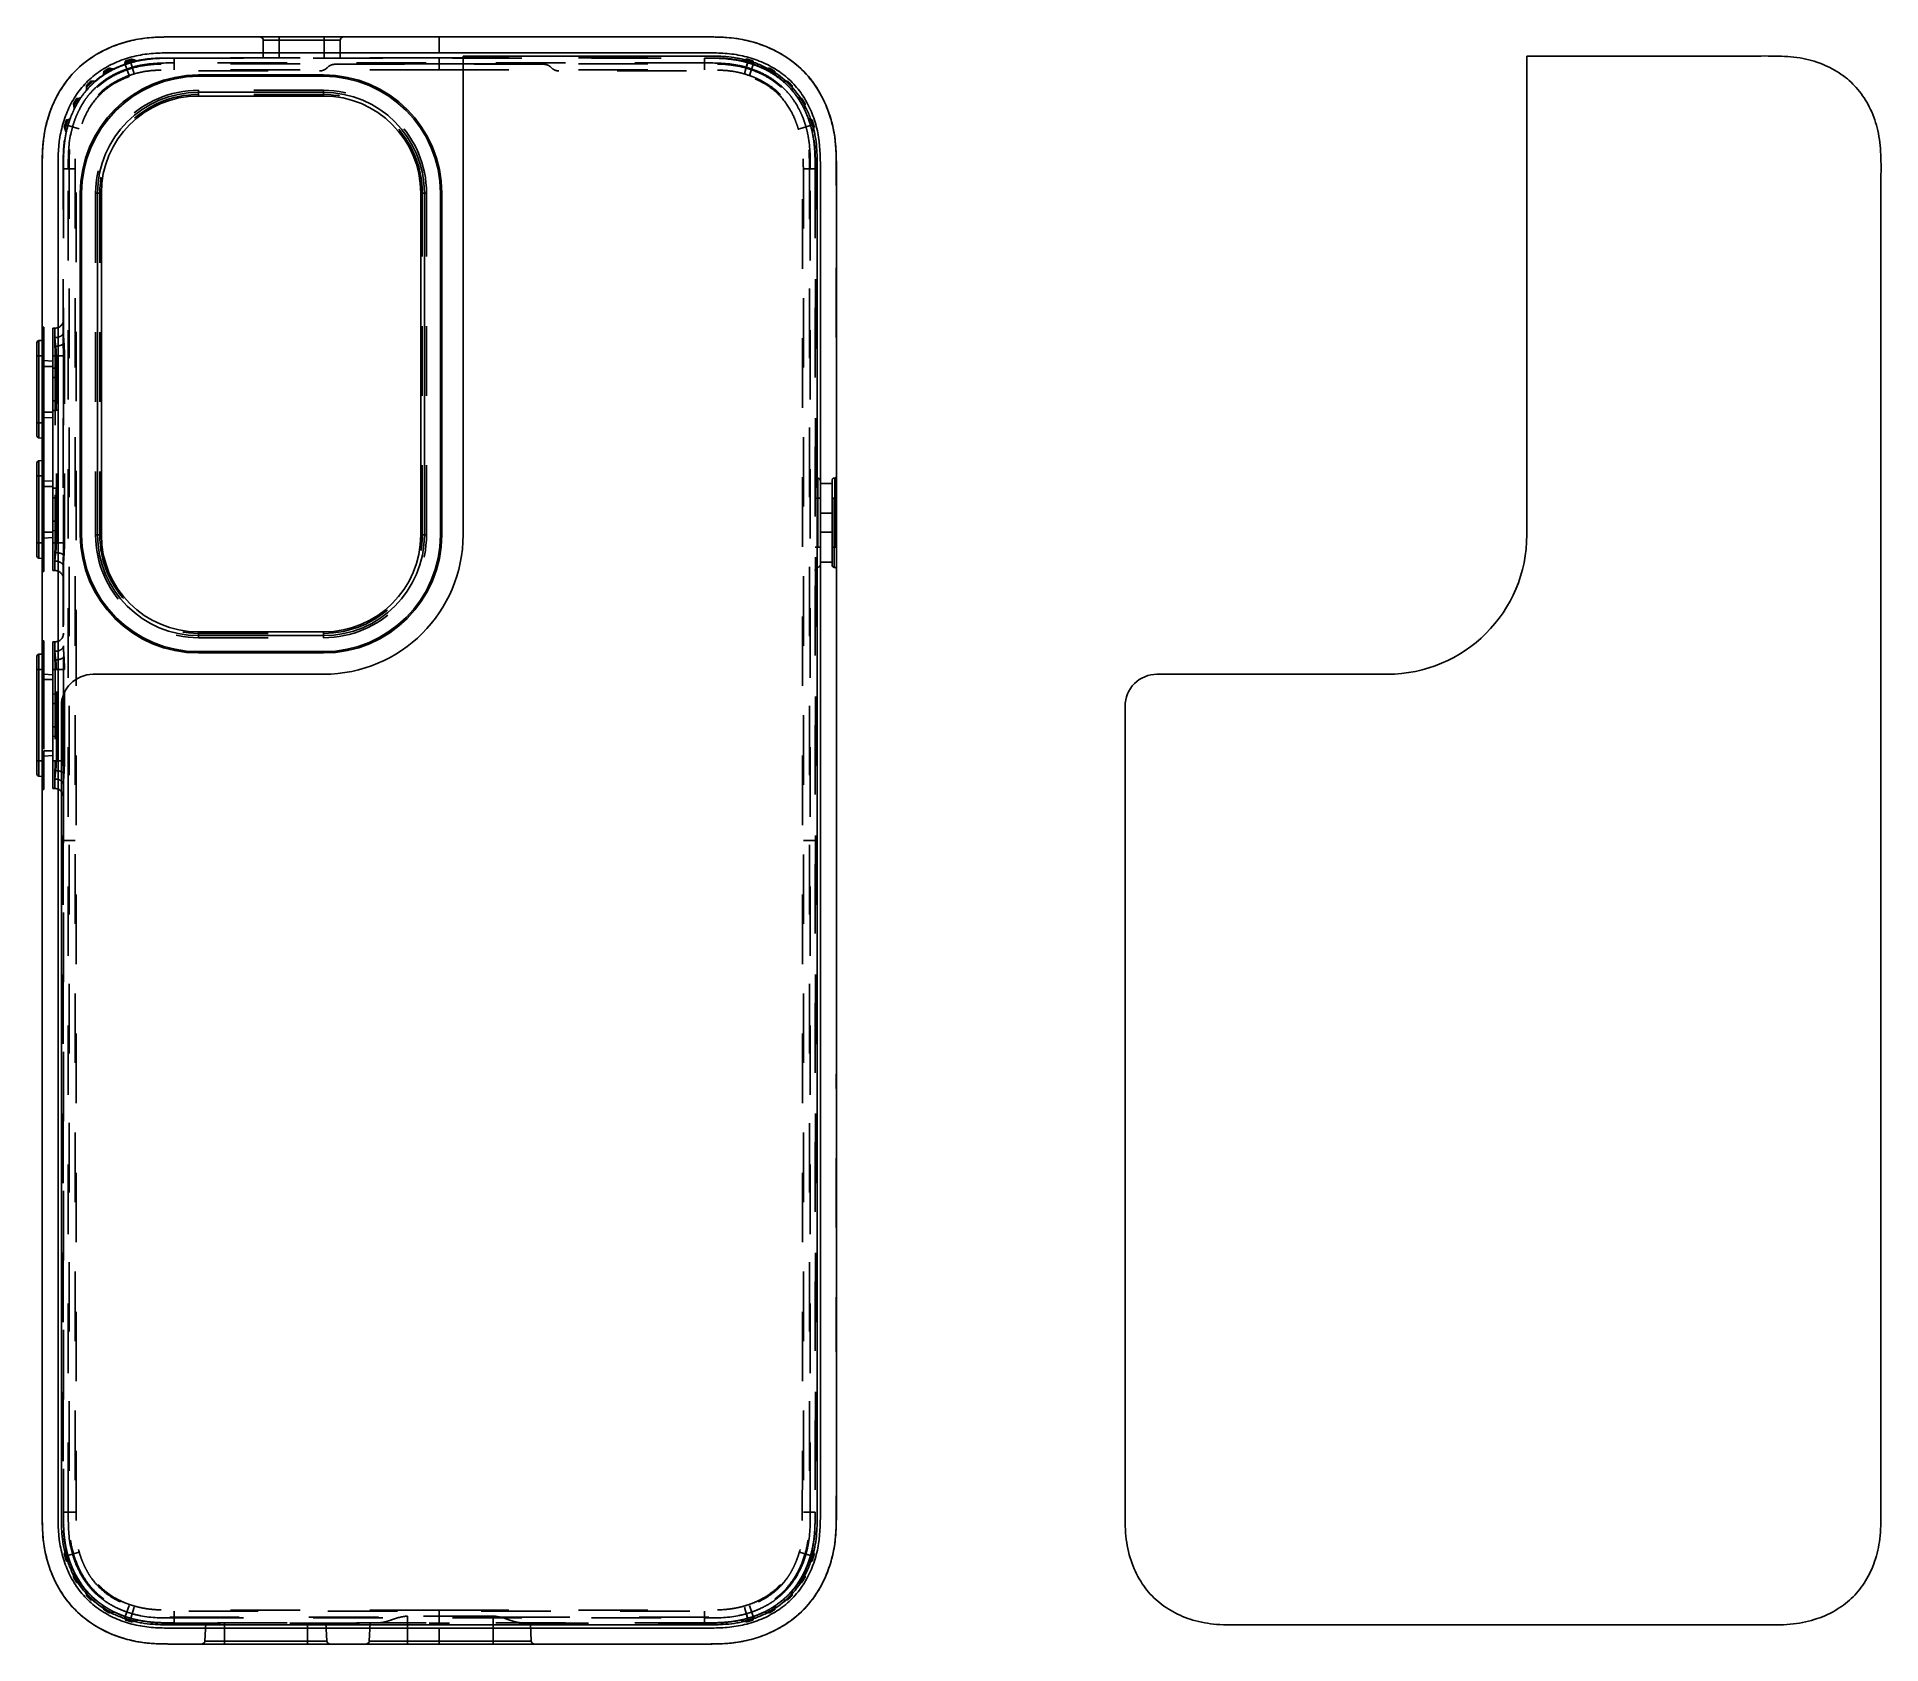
# Model space of a CAD drawing. Header units: millimetres. Extents: x 475 to 648, y 357 to 508.
import ezdxf

# ---------------------------------------------------------------- set-up
doc = ezdxf.new("R2010")
doc.units = ezdxf.units.MM
doc.header["$LTSCALE"] = 65.395
doc.linetypes.add('HIDDEN', pattern=[0.2, 0.1, -0.1])
doc.layers.get('0').update_dxf_attribs({"linetype": 'CONTINUOUS'})
doc.layers.add('DEFAULT_2', color=8, linetype='HIDDEN')

msp = doc.modelspace()

# ---------------------------------------------------------------- linework, layer by layer
at = {"color": 7, "linetype": 'Continuous'}
for p, q in [((497.37, 507.85), (495.57, 507.85)), ((501.61, 507.85), (497.37, 507.85)), ((503.41, 507.85), (501.61, 507.85)), ((512.42, 507.85), (503.41, 507.85)), ((512.42, 507.85), (512.42, 506.34)), ((514.66, 461.03), (514.66, 506.04)), ((489.79, 504.28), (489.79, 504.14)), ((501.54, 504.28), (489.79, 504.28)), ((501.54, 504.14), (489.79, 504.14)), ((501.54, 504.28), (501.54, 504.14)), ((489.79, 502.64), (489.79, 502.29)), ((501.54, 502.64), (489.79, 502.64)), ((501.54, 502.29), (489.79, 502.29)), ((501.54, 502.64), (501.54, 502.29)), ((478.66, 493.15), (478.66, 461.03)), ((478.66, 493.15), (478.8, 493.15)), ((478.8, 493.15), (478.8, 461.03)), ((480.3, 493.15), (480.3, 461.03)), ((480.3, 493.15), (480.65, 493.15)), ((480.65, 493.15), (480.65, 461.03)), ((510.67, 461.03), (510.67, 493.15)), ((511.02, 493.15), (510.67, 493.15)), ((511.02, 461.03), (511.02, 493.15)), ((512.52, 461.03), (512.52, 493.15)), ((512.66, 493.15), (512.52, 493.15)), ((512.66, 461.03), (512.66, 493.15)), ((475.09, 480.57), (475.09, 477.86)), ((474.59, 479.09), (474.59, 479.07)), ((474.59, 479.09), (474.59, 477.86)), ((474.59, 479.07), (474.59, 479.06)), ((474.59, 479.06), (474.59, 478.82)), ((474.59, 478.82), (474.59, 478.23)), ((474.78, 479.29), (475.09, 479.31)), ((474.78, 479.29), (474.78, 477.86)), ((474.59, 478.23), (474.59, 477.86)), ((475.09, 477.86), (474.59, 477.86)), ((474.59, 477.86), (474.59, 471.56)), ((474.59, 477.86), (474.59, 471.56)), ((474.78, 477.86), (474.78, 471.56)), ((475.09, 477.86), (475.09, 477.41)), ((475.09, 477.41), (475.09, 476.86)), ((475.09, 476.86), (475.09, 472.56)), ((475.09, 472.56), (475.09, 472)), ((475.09, 472), (475.09, 466.14)), ((474.59, 471.56), (475.09, 471.56)), ((474.59, 471.56), (474.59, 471.02)), ((474.59, 471.56), (474.59, 470.33)), ((474.59, 471.02), (474.59, 470.66)), ((474.59, 470.66), (474.59, 470.33)), ((474.78, 471.56), (474.78, 470.13)), ((474.78, 470.13), (475.09, 470.11)), ((474.59, 467.79), (474.59, 467.77)), ((474.59, 467.79), (474.59, 466.56)), ((474.59, 467.77), (474.59, 467.76)), ((474.59, 467.76), (474.59, 467.52)), ((474.59, 467.52), (474.59, 466.93)), ((474.59, 466.93), (474.59, 466.56)), ((474.59, 466.56), (475.09, 466.56)), ((474.59, 466.56), (474.59, 460.26)), ((474.59, 466.56), (474.59, 460.26)), ((474.78, 467.99), (475.09, 468.01)), ((474.78, 467.99), (474.78, 466.56)), ((474.78, 466.56), (474.78, 460.26)), ((549.75, 466.12), (549.75, 466.51)), ((475.09, 466.14), (475.09, 466.11)), ((475.09, 466.11), (475.09, 465.56)), ((475.09, 465.56), (475.09, 461.26)), ((549.75, 464.46), (549.75, 466.12)), ((549.75, 459.86), (549.75, 464.46)), ((475.09, 461.26), (475.09, 460.72)), ((474.59, 460.26), (475.09, 460.26)), ((474.59, 460.26), (474.59, 459.72)), ((474.59, 460.26), (474.59, 459.03)), ((474.59, 459.72), (474.59, 459.36)), ((474.78, 460.26), (474.78, 458.83)), ((475.09, 460.72), (475.09, 460.26)), ((475.09, 460.26), (475.09, 457.55)), ((478.66, 461.03), (478.8, 461.03)), ((480.3, 461.03), (480.65, 461.03)), ((511.02, 461.03), (510.67, 461.03)), ((512.66, 461.03), (512.52, 461.03)), ((549.75, 459.53), (549.75, 459.86)), ((549.75, 458.44), (549.75, 459.53)), ((474.59, 459.36), (474.59, 459.03)), ((474.78, 458.83), (475.09, 458.81)), ((549.75, 458.12), (549.75, 458.44)), ((549.75, 457.81), (549.75, 458.12)), ((475.09, 457.55), (475.09, 451.07)), ((475.09, 451.07), (475.09, 448.36)), ((489.79, 451.54), (489.79, 451.9)), ((489.79, 451.9), (501.54, 451.9)), ((489.79, 451.54), (501.54, 451.54)), ((501.54, 451.54), (501.54, 451.9)), ((474.59, 449.59), (474.59, 449.36)), ((474.59, 449.59), (474.59, 448.36)), ((474.59, 449.36), (474.59, 448.74)), ((475.09, 449.81), (474.78, 449.79)), ((474.78, 449.79), (474.78, 438.33)), ((489.79, 449.91), (489.79, 450.04)), ((489.79, 450.04), (501.54, 450.04)), ((489.79, 449.91), (501.54, 449.91)), ((501.54, 449.91), (501.54, 450.04)), ((474.59, 448.74), (474.59, 448.36)), ((474.59, 448.36), (474.59, 439.76)), ((475.09, 448.36), (474.59, 448.36)), ((474.59, 448.36), (474.59, 439.76)), ((475.09, 448.36), (475.09, 447.91)), ((475.09, 447.91), (475.09, 447.41)), ((475.09, 447.41), (475.09, 440.71)), ((501.54, 447.91), (479.89, 447.91)), ((475.09, 440.71), (475.09, 440.22)), ((475.09, 439.76), (474.59, 439.76)), ((474.59, 439.76), (474.59, 439.39)), ((474.59, 439.76), (474.59, 438.53)), ((474.59, 439.39), (474.59, 438.8)), ((474.59, 438.8), (474.59, 438.56)), ((475.09, 440.22), (475.09, 439.76)), ((475.09, 439.76), (475.09, 437.05)), ((474.59, 438.56), (474.59, 438.53)), ((475.09, 438.31), (474.78, 438.33)), ((512.42, 358.21), (512.42, 356.71)), ((487.88, 356.71), (490.09, 356.71)), ((490.09, 356.71), (490.08, 356.71)), ((490.08, 356.71), (492.22, 356.71)), ((492.22, 356.71), (490.09, 356.71)), ((502.15, 356.71), (500.02, 356.71)), ((500.02, 356.71), (502.16, 356.71)), ((502.16, 356.71), (502.15, 356.71)), ((502.15, 356.71), (505.54, 356.71)), ((505.54, 356.71), (505.53, 356.71)), ((505.53, 356.71), (509.42, 356.71)), ((509.42, 356.71), (505.54, 356.71)), ((512.42, 356.71), (509.42, 356.71)), ((509.42, 356.71), (512.42, 356.71)), ((517.48, 356.71), (512.42, 356.71)), ((512.42, 356.71), (517.48, 356.71)), ((521.35, 356.71), (517.48, 356.71)), ((517.48, 356.71), (521.37, 356.71)), ((521.37, 356.71), (521.35, 356.71))]:
    msp.add_line(p, q, dxfattribs=at)
at = {"color": 2, "linetype": 'Continuous'}
for p, q in [((614.66, 506.04), (614.66, 461.03)), ((601.54, 447.91), (579.89, 447.91))]:
    msp.add_line(p, q, dxfattribs=at)
at = {"color": 7, "linetype": 'Continuous'}
for centre, radius, start, end in [((491.33, -3373.99), 3881.84, 89.93743, 90.05457), ((489.79, 493.15), 11.12, 90, 180), ((489.79, 493.15), 10.99, 90, 180), ((501.54, 493.15), 11.12, 0, 90), ((501.54, 493.15), 10.99, 0, 90), ((489.79, 493.15), 9.49, 90, 180), ((489.79, 493.15), 9.14, 90, 180), ((501.54, 493.15), 9.49, 0, 90), ((501.54, 493.15), 9.14, 0, 90), ((474.79, 479.09), 0.2, 93, 180.0014), ((474.79, 470.33), 0.2, 180.017, 267.0009), ((474.79, 467.79), 0.2, 93, 179.9994), ((489.79, 461.03), 11.12, 180, 270), ((489.79, 461.03), 10.99, 180, 270), ((489.79, 461.03), 9.49, 180, 270), ((489.79, 461.03), 9.14, 180, 270), ((501.54, 461.03), 13.12, 270, 360), ((501.54, 461.03), 11.12, 270, 360), ((501.54, 461.03), 10.99, 270, 360), ((501.54, 461.03), 9.49, 270, 360), ((501.54, 461.03), 9.14, 270, 360), ((474.79, 459.03), 0.2, 180.0174, 267.0009), ((474.79, 449.59), 0.2, 93.0001, 180.0014), ((479.89, 444.91), 3, 90, 180), ((474.79, 438.53), 0.2, 180.0185, 267.001)]:
    msp.add_arc(centre, radius, start, end, dxfattribs=at)
at = {"color": 2, "linetype": 'Continuous'}
for centre, radius, start, end in [((601.54, 461.03), 13.12, 270, 360), ((579.89, 444.91), 3, 90, 180.0002)]:
    msp.add_arc(centre, radius, start, end, dxfattribs=at)
at = {"color": 7, "linetype": 'Continuous'}
for points, knots in [([(487.64, 507.85), (486.77, 507.84), (485.05, 507.85), (482.49, 507.33), (480.11, 506.27), (478.05, 504.66), (476.51, 502.55), (475.68, 500.54), (475.29, 498.86), (475.08, 497.14), (475.09, 495.85), (475.09, 494.98)], [0, 0, 0, 0, 0.125054, 0.24991, 0.374787, 0.499908, 0.625023, 0.74988, 0.812392, 0.874925, 1, 1, 1, 1]), ([(512.42, 507.84), (510.17, 507.84), (506.78, 507.84), (502.28, 507.84), (498.9, 507.84), (495.52, 507.84), (492.7, 507.84), (490.44, 507.85), (488.75, 507.85), (487.06, 507.85), (485.37, 507.82), (483.69, 507.59), (482.06, 507.12), (480.52, 506.43), (479.09, 505.5), (477.85, 504.34), (476.83, 502.97), (476.05, 501.47), (475.49, 499.87), (475.17, 498.2), (475.09, 496.51), (475.09, 494.82), (475.09, 493.13), (475.09, 491.44), (475.09, 489.19), (475.09, 486.37), (475.09, 482.99), (475.09, 478.48), (475.09, 472.85), (475.09, 466.08), (475.09, 459.32), (475.09, 452.56), (475.09, 443.55), (475.09, 432.28), (475.09, 421.01), (475.09, 411.99), (475.09, 405.23), (475.09, 398.47), (475.09, 391.71), (475.09, 386.07), (475.09, 381.57), (475.09, 378.19), (475.09, 375.37), (475.09, 373.12), (475.09, 371.42), (475.09, 369.73), (475.09, 368.04), (475.17, 366.35), (475.49, 364.69), (476.05, 363.09), (476.83, 361.58), (477.85, 360.22), (479.09, 359.06), (480.52, 358.13), (482.06, 357.43), (483.69, 356.96), (485.37, 356.73), (487.06, 356.71), (488.75, 356.71), (490.44, 356.71), (492.7, 356.71), (495.52, 356.71), (498.9, 356.71), (502.28, 356.71), (506.78, 356.71), (510.17, 356.71), (512.42, 356.71)], [0, 0, 0, 0, 0.031249, 0.046874, 0.062498, 0.078123, 0.093748, 0.10156, 0.109371, 0.117186, 0.124997, 0.132805, 0.140611, 0.148418, 0.156242, 0.164069, 0.171897, 0.179709, 0.187515, 0.195321, 0.20313, 0.210945, 0.218757, 0.226569, 0.234382, 0.250006, 0.265631, 0.281256, 0.312505, 0.343754, 0.375003, 0.406252, 0.437502, 0.5, 0.562498, 0.593748, 0.624997, 0.656246, 0.687495, 0.718744, 0.734369, 0.749994, 0.765618, 0.773431, 0.781243, 0.789055, 0.79687, 0.804679, 0.812485, 0.820291, 0.828103, 0.835931, 0.843758, 0.851582, 0.859389, 0.867195, 0.875003, 0.882814, 0.890629, 0.89844, 0.906252, 0.921877, 0.937502, 0.953126, 0.968751, 1, 1, 1, 1]), ([(512.42, 506.34), (510.21, 506.34), (506.91, 506.34), (502.5, 506.34), (499.19, 506.34), (495.88, 506.34), (493.13, 506.34), (490.92, 506.35), (489.27, 506.35), (487.61, 506.34), (485.96, 506.35), (484.31, 506.19), (482.7, 505.76), (481.19, 505.09), (479.81, 504.16), (478.65, 502.97), (477.75, 501.57), (477.11, 500.04), (476.58, 497.89), (476.59, 495.11), (476.59, 491.81), (476.59, 488.51), (476.59, 485.2), (476.59, 481.89), (476.59, 477.48), (476.59, 471.97), (476.59, 465.35), (476.59, 458.74), (476.59, 452.12), (476.59, 443.3), (476.59, 432.28), (476.59, 421.25), (476.59, 412.43), (476.59, 405.82), (476.59, 399.2), (476.59, 392.59), (476.59, 387.07), (476.59, 382.66), (476.59, 379.36), (476.59, 376.05), (476.59, 372.74), (476.59, 369.44), (476.58, 366.67), (477.11, 364.51), (477.75, 362.98), (478.65, 361.59), (479.81, 360.4), (481.19, 359.46), (482.7, 358.79), (484.31, 358.37), (485.96, 358.21), (487.61, 358.21), (489.27, 358.21), (490.92, 358.21), (493.13, 358.21), (495.88, 358.21), (499.19, 358.21), (502.5, 358.21), (506.91, 358.21), (510.21, 358.21), (512.42, 358.21)], [0, 0, 0, 0, 0.031255, 0.046882, 0.06251, 0.078137, 0.093765, 0.101579, 0.109392, 0.117206, 0.125019, 0.132828, 0.140635, 0.148441, 0.156246, 0.164048, 0.171854, 0.179661, 0.187468, 0.203079, 0.218706, 0.234334, 0.249961, 0.265589, 0.281216, 0.312471, 0.343726, 0.374981, 0.406236, 0.437491, 0.500001, 0.56251, 0.593765, 0.62502, 0.656275, 0.68753, 0.718785, 0.734413, 0.75004, 0.765667, 0.781295, 0.796922, 0.812533, 0.82034, 0.828148, 0.835953, 0.843755, 0.85156, 0.859366, 0.867172, 0.874981, 0.882794, 0.890608, 0.898421, 0.906235, 0.921863, 0.93749, 0.953118, 0.968745, 1, 1, 1, 1]), ([(512.42, 507.85), (516.55, 507.85), (522.75, 507.85), (531.02, 507.84), (535.15, 507.85), (537.21, 507.85)], [0, 0, 0, 0, 0.500001, 0.750002, 1, 1, 1, 1]), ([(512.42, 507.84), (514.67, 507.84), (518.05, 507.84), (522.56, 507.84), (525.94, 507.84), (529.32, 507.84), (532.14, 507.84), (534.39, 507.85), (536.08, 507.85), (537.77, 507.85), (539.47, 507.82), (541.15, 507.59), (542.77, 507.12), (544.32, 506.43), (545.74, 505.5), (546.99, 504.34), (548.01, 502.97), (548.79, 501.47), (549.34, 499.87), (549.66, 498.2), (549.75, 496.51), (549.74, 494.82), (549.75, 493.13), (549.75, 491.44), (549.75, 489.19), (549.75, 486.37), (549.75, 482.99), (549.75, 478.48), (549.75, 472.85), (549.75, 466.08), (549.75, 459.32), (549.75, 452.56), (549.75, 443.55), (549.75, 432.28), (549.75, 421.01), (549.75, 411.99), (549.75, 405.23), (549.75, 398.47), (549.75, 391.71), (549.75, 386.07), (549.75, 381.57), (549.75, 378.19), (549.75, 375.37), (549.75, 373.12), (549.75, 371.42), (549.74, 369.73), (549.75, 368.04), (549.66, 366.35), (549.34, 364.69), (548.79, 363.09), (548.01, 361.58), (546.99, 360.22), (545.74, 359.06), (544.32, 358.13), (542.77, 357.43), (541.15, 356.96), (539.47, 356.73), (537.77, 356.71), (536.08, 356.71), (534.39, 356.71), (532.14, 356.71), (529.32, 356.71), (525.94, 356.71), (522.56, 356.71), (518.05, 356.71), (514.67, 356.71), (512.42, 356.71)], [0, 0, 0, 0, 0.031249, 0.046874, 0.062498, 0.078123, 0.093748, 0.10156, 0.109371, 0.117186, 0.124997, 0.132805, 0.140611, 0.148418, 0.156242, 0.164069, 0.171897, 0.179709, 0.187515, 0.195321, 0.20313, 0.210945, 0.218757, 0.226569, 0.234382, 0.250006, 0.265631, 0.281256, 0.312505, 0.343754, 0.375003, 0.406252, 0.437502, 0.5, 0.562498, 0.593748, 0.624997, 0.656246, 0.687495, 0.718744, 0.734369, 0.749994, 0.765618, 0.773431, 0.781243, 0.789055, 0.79687, 0.804679, 0.812485, 0.820291, 0.828103, 0.835931, 0.843758, 0.851582, 0.859389, 0.867195, 0.875003, 0.882814, 0.890629, 0.89844, 0.906252, 0.921877, 0.937502, 0.953126, 0.968751, 1, 1, 1, 1]), ([(512.42, 506.34), (514.62, 506.34), (517.93, 506.34), (522.34, 506.34), (525.65, 506.34), (528.96, 506.34), (531.71, 506.34), (533.92, 506.35), (535.57, 506.35), (537.23, 506.34), (538.88, 506.35), (540.53, 506.19), (542.13, 505.76), (543.65, 505.09), (545.03, 504.16), (546.19, 502.97), (547.09, 501.57), (547.73, 500.04), (548.25, 497.89), (548.24, 495.11), (548.25, 491.81), (548.25, 488.51), (548.25, 485.2), (548.25, 481.89), (548.25, 477.48), (548.25, 471.97), (548.25, 465.35), (548.25, 458.74), (548.25, 452.12), (548.25, 443.3), (548.25, 432.28), (548.25, 421.25), (548.25, 412.43), (548.25, 405.82), (548.25, 399.2), (548.25, 392.59), (548.25, 387.07), (548.25, 382.66), (548.25, 379.36), (548.25, 376.05), (548.25, 372.74), (548.24, 369.44), (548.25, 366.67), (547.73, 364.51), (547.09, 362.98), (546.19, 361.59), (545.03, 360.4), (543.65, 359.46), (542.13, 358.79), (540.53, 358.37), (538.88, 358.21), (537.23, 358.21), (535.57, 358.21), (533.92, 358.21), (531.71, 358.21), (528.96, 358.21), (525.65, 358.21), (522.34, 358.21), (517.93, 358.21), (514.62, 358.21), (512.42, 358.21)], [0, 0, 0, 0, 0.031255, 0.046882, 0.06251, 0.078137, 0.093765, 0.101579, 0.109392, 0.117206, 0.125019, 0.132828, 0.140635, 0.148441, 0.156246, 0.164048, 0.171854, 0.179661, 0.187468, 0.203079, 0.218706, 0.234334, 0.249961, 0.265589, 0.281216, 0.312471, 0.343726, 0.374981, 0.406236, 0.437491, 0.500001, 0.56251, 0.593765, 0.62502, 0.656275, 0.68753, 0.718785, 0.734413, 0.75004, 0.765667, 0.781295, 0.796922, 0.812533, 0.82034, 0.828148, 0.835953, 0.843755, 0.85156, 0.859366, 0.867172, 0.874981, 0.882794, 0.890608, 0.898421, 0.906235, 0.921863, 0.93749, 0.953118, 0.968745, 1, 1, 1, 1]), ([(537.21, 507.85), (538.07, 507.84), (539.79, 507.85), (542.32, 507.34), (544.69, 506.29), (546.75, 504.7), (548.3, 502.61), (549.13, 500.62), (549.54, 498.95), (549.75, 497.25), (549.75, 495.96), (549.75, 495.1)], [0, 0, 0, 0, 0.125052, 0.24991, 0.374785, 0.499909, 0.625029, 0.749891, 0.812402, 0.874933, 1, 1, 1, 1]), ([(514.66, 506.04), (514.73, 506.04), (518.13, 506.04), (523.62, 506.05), (530.08, 506.04), (534.22, 506.05), (537.06, 506.05), (539.11, 506.04), (540.24, 505.9), (540.94, 505.76), (541.29, 505.67), (541.65, 505.56), (542.01, 505.45), (542.7, 505.18), (543.89, 504.61), (545.39, 503.49), (546.51, 501.99), (547.08, 500.8), (547.35, 500.11), (547.46, 499.75), (547.57, 499.4), (547.66, 499.04), (547.8, 498.34), (547.94, 497.21), (547.95, 495.53), (547.95, 493.47), (547.95, 490.84), (547.95, 486.23), (547.95, 477.02), (547.95, 463.86), (547.95, 448.07), (547.95, 432.28), (547.95, 416.49), (547.95, 400.69), (547.95, 387.53), (547.95, 378.32), (547.95, 373.71), (547.95, 371.09), (547.95, 369.03), (547.94, 367.35), (547.8, 366.21), (547.66, 365.51), (547.57, 365.16), (547.46, 364.8), (547.35, 364.45), (547.08, 363.75), (546.51, 362.56), (545.39, 361.06), (543.89, 359.94), (542.7, 359.37), (542.01, 359.11), (541.65, 358.99), (541.29, 358.89), (540.94, 358.8), (540.24, 358.66), (539.11, 358.52), (537.06, 358.51), (534.22, 358.51), (530.08, 358.51), (522.8, 358.51), (516.57, 358.51), (512.42, 358.51)], [0, 0, 0, 0, 0.000934, 0.047743, 0.076843, 0.091394, 0.105963, 0.11602, 0.121678, 0.124688, 0.127751, 0.12781, 0.130825, 0.133875, 0.140099, 0.152853, 0.165606, 0.17183, 0.174881, 0.177894, 0.177923, 0.181018, 0.184027, 0.189685, 0.199744, 0.208976, 0.218195, 0.236629, 0.273507, 0.34726, 0.421013, 0.494766, 0.568519, 0.642272, 0.716025, 0.752903, 0.771337, 0.780556, 0.789788, 0.799847, 0.805505, 0.808514, 0.811609, 0.811639, 0.814651, 0.817702, 0.823926, 0.836679, 0.849433, 0.855657, 0.858707, 0.861722, 0.861781, 0.864844, 0.867854, 0.873512, 0.88357, 0.898138, 0.912689, 0.941789, 1, 1, 1, 1]), ([(549.75, 495.1), (549.75, 492.72), (549.75, 487.95), (549.75, 478.42), (549.75, 471.28), (549.75, 466.51)], [0, 0, 0, 0, 0.249997, 0.499998, 1, 1, 1, 1]), ([(549.75, 457.81), (549.75, 443.09), (549.75, 421), (549.75, 395.24), (549.75, 380.51), (549.75, 373.15), (549.75, 369.47)], [0, 0, 0, 0, 0.500001, 0.750001, 0.875001, 1, 1, 1, 1]), ([(476.89, 444.91), (476.89, 440.7), (476.89, 431.22), (476.89, 416.49), (476.89, 400.69), (476.89, 387.53), (476.89, 378.32), (476.89, 373.71), (476.89, 371.09), (476.89, 369.03), (476.9, 367.35), (477.04, 366.21), (477.18, 365.51), (477.27, 365.16), (477.38, 364.8), (477.49, 364.45), (477.75, 363.75), (478.33, 362.56), (479.45, 361.06), (480.95, 359.94), (482.13, 359.37), (482.83, 359.11), (483.19, 358.99), (483.54, 358.89), (483.9, 358.8), (484.6, 358.66), (485.73, 358.52), (487.78, 358.51), (490.61, 358.51), (494.76, 358.51), (502.04, 358.51), (508.26, 358.51), (512.42, 358.51)], [0, 0, 0, 0, 0.104541, 0.235258, 0.365976, 0.496692, 0.562053, 0.594726, 0.611065, 0.627428, 0.645256, 0.655284, 0.660617, 0.666103, 0.666155, 0.671494, 0.676901, 0.687932, 0.710536, 0.73314, 0.744172, 0.749578, 0.754921, 0.755026, 0.760455, 0.765789, 0.775818, 0.793643, 0.819463, 0.845253, 0.89683, 1, 1, 1, 1]), ([(475.09, 437.05), (475.09, 425.71), (475.09, 408.7), (475.09, 388.86), (475.09, 378.94), (475.09, 373.27), (475.09, 370.43), (475.09, 369.02)], [0, 0, 0, 0, 0.5, 0.749999, 0.875, 0.937499, 1, 1, 1, 1]), ([(549.75, 369.47), (549.75, 368.61), (549.75, 367.33), (549.54, 365.63), (549.14, 363.97), (548.31, 361.98), (546.78, 359.89), (544.74, 358.3), (542.39, 357.24), (539.86, 356.72), (538.15, 356.71), (537.29, 356.71)], [0, 0, 0, 0, 0.125068, 0.187599, 0.25011, 0.374972, 0.500091, 0.625218, 0.750099, 0.874954, 1, 1, 1, 1]), ([(475.09, 369.02), (475.09, 368.17), (475.11, 366.47), (475.66, 363.96), (476.73, 361.63), (478.34, 359.62), (480.43, 358.11), (482.41, 357.3), (484.06, 356.91), (485.75, 356.7), (487.03, 356.71), (487.88, 356.71)], [0, 0, 0, 0, 0.125033, 0.249886, 0.374777, 0.499907, 0.625026, 0.749885, 0.812396, 0.874928, 1, 1, 1, 1]), ([(537.29, 356.71), (534.64, 356.7), (529.32, 356.71), (524.01, 356.71), (521.35, 356.71)], [0, 0, 0, 0, 0.500004, 1, 1, 1, 1])]:
    msp.add_open_spline(points, degree=3, knots=knots, dxfattribs=at)
at = {"color": 2, "linetype": 'Continuous'}
for points, knots in [([(614.66, 506.04), (616.07, 506.04), (618.79, 506.04), (622.71, 506.04), (626.34, 506.04), (629.69, 506.04), (632.79, 506.05), (635.63, 506.04), (638.22, 506.07), (640.59, 505.92), (642.67, 505.26), (644.43, 504.27), (645.86, 502.93), (646.94, 501.26), (647.68, 499.28), (647.98, 497), (647.94, 494.52), (647.95, 491.8), (647.94, 488.86), (647.95, 485.67), (647.95, 482.23), (647.95, 478.51), (647.95, 474.49), (647.95, 470.16), (647.95, 465.48), (647.95, 460.44), (647.95, 454.99), (647.95, 449.12), (647.95, 442.79), (647.95, 435.96), (647.95, 428.61), (647.95, 420.92), (647.95, 413.38), (647.95, 406.43), (647.95, 400.28), (647.95, 394.83), (647.95, 389.95), (647.95, 385.56), (647.95, 381.6), (647.95, 378.02), (647.95, 374.77), (647.95, 371.8), (647.95, 369.12), (647.93, 366.68), (647.44, 364.5), (646.58, 362.64), (645.38, 361.09), (643.82, 359.88), (641.92, 359), (639.67, 358.51), (637.16, 358.51), (634.42, 358.51), (631.42, 358.51), (628.18, 358.51), (624.66, 358.51), (620.85, 358.51), (616.74, 358.51), (613.9, 358.51), (612.42, 358.51)], [0, 0, 0, 0, 0.020302, 0.039087, 0.056457, 0.072519, 0.087371, 0.101013, 0.113449, 0.124605, 0.134981, 0.144578, 0.153537, 0.162887, 0.172959, 0.183744, 0.195672, 0.208692, 0.222794, 0.238061, 0.254557, 0.272369, 0.291599, 0.312354, 0.334746, 0.358904, 0.384963, 0.413066, 0.443381, 0.476074, 0.511358, 0.549239, 0.586716, 0.61992, 0.649187, 0.675206, 0.698488, 0.719421, 0.73832, 0.755439, 0.77099, 0.785148, 0.798071, 0.809693, 0.820141, 0.829874, 0.838982, 0.848069, 0.858038, 0.868984, 0.880904, 0.894075, 0.908425, 0.923978, 0.940824, 0.959054, 0.978739, 1, 1, 1, 1]), ([(576.89, 444.91), (576.89, 442.21), (576.89, 437.02), (576.89, 429.51), (576.89, 422.53), (576.89, 416.06), (576.89, 410.05), (576.89, 404.47), (576.89, 399.29), (576.89, 394.49), (576.89, 390.03), (576.89, 385.89), (576.89, 382.05), (576.89, 378.48), (576.89, 375.14), (576.89, 372.03), (576.89, 369.19), (576.9, 366.6), (577.45, 364.32), (578.41, 362.38), (579.72, 360.84), (581.37, 359.68), (583.31, 358.87), (585.58, 358.48), (588.1, 358.52), (590.86, 358.51), (593.84, 358.51), (597.06, 358.51), (600.51, 358.51), (604.22, 358.51), (608.21, 358.51), (610.98, 358.51), (612.42, 358.51)], [0, 0, 0, 0, 0.068481, 0.13205, 0.191059, 0.245835, 0.296682, 0.343881, 0.387689, 0.42835, 0.466104, 0.501123, 0.533554, 0.563669, 0.591888, 0.618464, 0.642843, 0.664212, 0.68408, 0.70197, 0.718644, 0.735085, 0.752627, 0.771827, 0.793193, 0.816535, 0.841939, 0.869162, 0.898301, 0.929637, 0.963448, 1, 1, 1, 1])]:
    msp.add_open_spline(points, degree=3, knots=knots, dxfattribs=at)
at = {"color": 7, "linetype": 'Continuous'}
for points in [[(475.09, 494.98), (475.09, 490.18), (475.09, 485.38), (475.09, 480.57)], [(500.02, 356.71), (497.42, 356.71), (494.82, 356.71), (492.22, 356.71)], [(492.22, 356.71), (494.82, 356.71), (497.42, 356.71), (500.02, 356.71)]]:
    msp.add_open_spline(points, degree=3, dxfattribs=at)
at = {"layer": 'DEFAULT_2', "color": 8, "linetype": 'HIDDEN'}
for p, q in [((495.3, 507.85), (495.57, 507.85)), ((495.57, 507.85), (495.57, 507.85)), ((495.57, 507.85), (497.37, 507.85)), ((495.57, 507.85), (497.37, 507.85)), ((495.87, 505.85), (495.87, 507.55)), ((495.87, 507.55), (497.37, 507.55)), ((497.37, 507.85), (497.37, 505.85)), ((497.37, 507.85), (497.39, 507.85)), ((497.37, 507.85), (501.61, 507.85)), ((501.61, 507.55), (497.37, 507.55)), ((497.37, 507.55), (501.61, 507.55)), ((497.39, 507.85), (501.25, 507.85)), ((501.25, 507.85), (501.61, 507.85)), ((501.61, 507.85), (501.61, 505.85)), ((501.61, 507.85), (503.41, 507.85)), ((501.61, 507.85), (503.41, 507.85)), ((501.61, 507.55), (503.11, 507.55)), ((503.11, 505.85), (503.11, 507.55)), ((503.41, 507.85), (503.41, 507.85)), ((503.41, 507.85), (512.42, 507.85)), ((512.42, 507.85), (512.42, 507.85)), ((480.85, 504.38), (480.87, 504.62)), ((481.4, 504.92), (481.79, 504.85)), ((482.86, 505.39), (482.9, 505.54)), ((482.87, 505.57), (482.9, 505.54)), ((482.9, 505.26), (483.26, 504.22)), ((483.34, 505.71), (483.34, 505.71)), ((483.34, 505.71), (483.55, 504.99)), ((483.38, 505.59), (483.43, 505.43)), ((483.42, 505.42), (483.42, 505.42)), ((483.43, 505.43), (483.73, 504.37)), ((483.99, 505.61), (483.52, 505.76)), ((487.49, 505.85), (487.49, 504.75)), ((487.49, 505.85), (537.35, 505.85)), ((537.35, 505.4), (487.49, 505.4)), ((502.62, 505.27), (522.22, 505.27)), ((512.42, 504.74), (512.42, 505.88)), ((537.35, 505.85), (537.35, 504.75)), ((540.84, 505.61), (541.31, 505.76)), ((541.41, 505.43), (541.1, 504.37)), ((541.29, 504.99), (541.49, 505.71)), ((541.46, 505.59), (541.41, 505.43)), ((541.42, 505.42), (541.42, 505.42)), ((541.49, 505.71), (541.5, 505.71)), ((541.94, 505.26), (541.57, 504.22)), ((541.96, 505.57), (541.94, 505.54)), ((541.98, 505.39), (541.94, 505.54)), ((543.05, 504.85), (543.44, 504.92)), ((543.99, 504.38), (543.96, 504.62)), ((479.25, 502.95), (479.24, 503.27)), ((479.67, 503.7), (479.99, 503.69)), ((489.79, 502.83), (489.79, 502.64)), ((501.54, 502.83), (489.79, 502.83)), ((501.54, 502.83), (501.54, 502.64)), ((544.85, 503.69), (545.17, 503.7)), ((545.59, 502.95), (545.6, 503.27)), ((478.09, 501.15), (478.02, 501.54)), ((478.32, 502.06), (478.56, 502.09)), ((501.54, 502.43), (489.79, 502.43)), ((546.28, 502.09), (546.52, 502.06)), ((546.75, 501.15), (546.82, 501.54)), ((477.17, 499.41), (477.32, 498.94)), ((477.23, 499.6), (477.23, 499.6)), ((477.23, 499.6), (477.95, 499.4)), ((477.35, 499.56), (477.51, 499.52)), ((477.39, 500.04), (477.37, 500.06)), ((477.39, 500.04), (477.55, 500.08)), ((477.52, 499.52), (477.51, 499.52)), ((477.51, 499.52), (478.57, 499.21)), ((477.6, 499.81), (477.6, 499.79)), ((547.32, 499.52), (546.27, 499.21)), ((547.61, 499.6), (546.89, 499.4)), ((547.24, 499.81), (547.24, 499.79)), ((547.29, 500.08), (547.44, 500.04)), ((547.49, 499.56), (547.32, 499.52)), ((547.32, 499.52), (547.32, 499.52)), ((547.44, 500.04), (547.47, 500.06)), ((547.66, 499.41), (547.51, 498.94)), ((547.61, 499.6), (547.61, 499.6)), ((475.09, 494.52), (475.09, 494.98)), ((477.09, 495.45), (477.09, 479.05)), ((477.09, 495.45), (478.19, 495.45)), ((477.54, 369.11), (477.54, 495.45)), ((547.75, 495.45), (546.65, 495.45)), ((547.3, 369.11), (547.3, 495.45)), ((547.75, 495.45), (547.75, 369.11)), ((549.75, 494.86), (549.75, 495.1)), ((480.11, 493.15), (480.11, 461.03)), ((480.11, 493.15), (480.3, 493.15)), ((480.5, 493.15), (480.5, 461.03)), ((510.82, 461.03), (510.82, 493.15)), ((511.21, 493.15), (511.02, 493.15)), ((511.21, 461.03), (511.21, 493.15)), ((475.24, 480.56), (475.09, 480.57)), ((475.09, 480.56), (475.09, 480.57)), ((475.09, 479.67), (475.09, 480.56)), ((475.24, 480.56), (475.24, 477.86)), ((476.09, 480.46), (476.09, 477.86)), ((476.09, 480.46), (476.29, 480.46)), ((476.09, 480.46), (476.09, 478.77)), ((476.29, 480.46), (476.29, 478.77)), ((474.59, 479.07), (474.59, 479.09)), ((474.59, 479.03), (474.59, 479.07)), ((474.59, 478.92), (474.59, 479.03)), ((474.59, 478.85), (474.59, 478.92)), ((474.59, 478.67), (474.59, 478.85)), ((474.59, 478.58), (474.59, 478.67)), ((474.59, 478.36), (474.59, 478.58)), ((475.09, 479.32), (475.09, 479.67)), ((475.09, 479.31), (475.24, 479.32)), ((475.09, 477.86), (475.09, 479.32)), ((476.09, 478.77), (476.09, 478.59)), ((476.09, 478.59), (476.09, 477.86)), ((474.59, 478.24), (474.59, 478.36)), ((474.59, 477.86), (474.59, 478.24)), ((474.59, 474.75), (474.59, 477.86)), ((475.24, 477.86), (475.09, 477.86)), ((475.09, 477.59), (475.09, 477.86)), ((475.09, 477.41), (475.09, 477.59)), ((475.09, 476.86), (475.09, 477.41)), ((475.09, 472.86), (475.09, 476.86)), ((475.09, 475.01), (475.09, 476.86)), ((475.24, 477.86), (475.24, 477.41)), ((475.24, 477.86), (475.24, 477.41)), ((476.09, 477.36), (475.24, 477.41)), ((475.24, 477.41), (475.24, 477.39)), ((475.24, 477.41), (475.24, 476.86)), ((475.24, 476.86), (475.24, 477.41)), ((475.24, 477.41), (475.24, 476.86)), ((475.24, 476.86), (475.24, 477.41)), ((475.24, 477.41), (475.24, 476.86)), ((475.24, 477.39), (475.24, 477.35)), ((475.24, 477.35), (475.24, 477.29)), ((475.24, 477.29), (475.24, 477.1)), ((475.24, 477.1), (475.24, 476.86)), ((476.09, 476.86), (475.24, 476.86)), ((475.24, 476.86), (475.24, 473.35)), ((475.24, 473.35), (475.24, 476.86)), ((477.18, 477.86), (476.09, 477.86)), ((476.09, 477.86), (476.09, 477.36)), ((476.09, 477.86), (476.09, 477.36)), ((476.09, 477.36), (476.09, 477.25)), ((476.09, 477.36), (476.09, 476.86)), ((476.09, 476.86), (476.09, 477.36)), ((476.09, 477.35), (476.09, 477.36)), ((476.09, 477.36), (476.09, 476.86)), ((476.09, 477.36), (476.09, 476.86)), ((476.09, 477.26), (476.09, 477.35)), ((476.09, 477.08), (476.09, 477.26)), ((476.09, 477.25), (476.09, 476.86)), ((476.09, 476.86), (476.09, 477.08)), ((476.09, 476.86), (476.09, 472.56)), ((476.09, 472.56), (476.09, 476.86)), ((476.09, 476.86), (476.09, 476.71)), ((476.09, 476.71), (476.09, 476.86)), ((476.09, 476.86), (476.09, 476.71)), ((476.09, 476.71), (476.09, 476.86)), ((476.09, 476.86), (476.09, 472.56)), ((476.31, 477.86), (476.31, 460.26)), ((476.42, 460.26), (476.42, 477.86)), ((477.1, 477.86), (477.1, 460.26)), ((477.18, 460.26), (477.18, 477.86)), ((476.09, 475.81), (476.09, 476.71)), ((476.4, 476.7), (476.09, 476.71)), ((476.09, 476.71), (476.09, 475.81)), ((476.09, 475.81), (476.09, 476.71)), ((476.09, 475.81), (476.09, 476.71)), ((476.09, 475.81), (476.59, 475.81)), ((476.09, 475.81), (476.09, 475.43)), ((476.09, 475.43), (476.09, 475.81)), ((476.09, 473.61), (476.09, 475.81)), ((476.09, 473.61), (476.09, 475.81)), ((476.09, 475.43), (476.09, 474)), ((476.09, 474), (476.09, 475.43)), ((476.4, 476.7), (476.4, 472.73)), ((476.59, 476.5), (476.59, 472.93)), ((474.59, 471.56), (474.59, 474.75)), ((475.09, 472.56), (475.09, 475.01)), ((475.24, 473.35), (475.24, 472.56)), ((475.24, 473.35), (475.24, 472.56)), ((476.09, 474), (476.09, 473.61)), ((476.09, 473.61), (476.09, 474)), ((476.09, 473.61), (476.09, 472.71)), ((476.09, 473.61), (476.59, 473.61)), ((476.09, 473.61), (476.09, 472.71)), ((476.09, 472.71), (476.09, 473.61)), ((476.09, 472.71), (476.09, 473.61)), ((475.09, 472.56), (475.09, 472.86)), ((475.09, 472.02), (475.09, 472.56)), ((475.09, 471.56), (475.09, 472.02)), ((475.09, 471.56), (475.09, 472)), ((476.09, 472.56), (475.24, 472.56)), ((475.24, 472.47), (475.24, 472.56)), ((475.24, 472.56), (475.24, 472.47)), ((475.24, 472.56), (475.24, 472.02)), ((475.24, 472.56), (475.24, 472.02)), ((475.24, 472.32), (475.24, 472.47)), ((475.24, 472.47), (475.24, 472.02)), ((475.24, 472.47), (475.24, 472.02)), ((475.24, 472.13), (475.24, 472.32)), ((475.24, 472.03), (475.24, 472.13)), ((476.09, 472.06), (475.24, 472.02)), ((475.24, 472.02), (475.24, 472.03)), ((475.24, 472.02), (475.24, 466.11)), ((475.24, 472.02), (475.24, 471.56)), ((475.24, 472.02), (475.24, 471.56)), ((476.4, 472.73), (476.09, 472.71)), ((476.09, 472.71), (476.09, 472.56)), ((476.09, 472.56), (476.09, 472.71)), ((476.09, 472.71), (476.09, 472.56)), ((476.09, 472.56), (476.09, 472.71)), ((476.09, 472.16), (476.09, 472.56)), ((476.09, 472.06), (476.09, 472.56)), ((476.09, 472.56), (476.09, 472.06)), ((476.09, 472.56), (476.09, 472.35)), ((476.09, 472.56), (476.09, 472.06)), ((476.09, 472.56), (476.09, 472.06)), ((476.09, 472.35), (476.09, 472.17)), ((476.09, 472.17), (476.09, 472.08)), ((476.09, 472.06), (476.09, 472.16)), ((476.09, 472.08), (476.09, 472.06)), ((476.09, 472.06), (476.09, 466.06)), ((476.09, 472.06), (476.09, 466.06)), ((474.59, 471.21), (474.59, 471.56)), ((474.59, 471.18), (474.59, 471.21)), ((474.59, 471.13), (474.59, 471.18)), ((474.59, 470.86), (474.59, 471.13)), ((474.59, 470.83), (474.59, 470.86)), ((474.59, 470.58), (474.59, 470.83)), ((474.59, 470.55), (474.59, 470.58)), ((474.59, 470.33), (474.59, 470.55)), ((475.09, 471.56), (475.24, 471.56)), ((475.09, 470.18), (475.09, 471.56)), ((475.09, 470.11), (475.09, 471.56)), ((475.09, 470.11), (475.09, 470.18)), ((475.09, 470.11), (475.24, 470.11)), ((475.09, 468.02), (475.09, 470.11)), ((475.09, 468.02), (475.09, 470.11)), ((475.24, 471.56), (475.24, 466.56)), ((475.24, 471.56), (475.24, 470.11)), ((475.24, 470.11), (475.24, 468.02)), ((474.59, 467.77), (474.59, 467.79)), ((474.59, 467.73), (474.59, 467.77)), ((474.59, 467.62), (474.59, 467.73)), ((474.59, 467.55), (474.59, 467.62)), ((474.59, 467.37), (474.59, 467.55)), ((474.59, 467.28), (474.59, 467.37)), ((474.59, 467.06), (474.59, 467.28)), ((474.59, 466.94), (474.59, 467.06)), ((474.59, 466.56), (474.59, 466.94)), ((474.59, 463.44), (474.59, 466.56)), ((475.09, 468.01), (475.24, 468.02)), ((475.09, 466.56), (475.09, 468.02)), ((475.09, 466.56), (475.09, 468.02)), ((475.09, 466.56), (475.24, 466.56)), ((475.09, 466.11), (475.09, 466.56)), ((475.09, 466.14), (475.09, 466.56)), ((475.24, 468.02), (475.24, 466.56)), ((475.24, 466.56), (475.24, 466.11)), ((475.24, 466.56), (475.24, 466.11)), ((549.75, 466.51), (549.75, 466.43)), ((549.75, 466.36), (549.75, 466.51)), ((549.75, 466.43), (549.75, 466.39)), ((549.75, 466.39), (549.75, 466.21)), ((475.09, 465.56), (475.09, 466.11)), ((475.09, 461.26), (475.09, 465.56)), ((476.09, 466.06), (475.24, 466.11)), ((475.24, 466.11), (475.24, 466.09)), ((475.24, 466.11), (475.24, 465.56)), ((475.24, 465.56), (475.24, 466.11)), ((475.24, 466.11), (475.24, 465.56)), ((475.24, 465.56), (475.24, 466.11)), ((475.24, 466.11), (475.24, 465.56)), ((475.24, 466.09), (475.24, 466.05)), ((475.24, 466.05), (475.24, 465.99)), ((475.24, 465.99), (475.24, 465.8)), ((475.24, 465.8), (475.24, 465.56)), ((475.24, 465.56), (475.24, 461.26)), ((476.09, 465.56), (475.24, 465.56)), ((475.24, 465.56), (475.24, 461.26)), ((476.09, 466.06), (476.09, 465.95)), ((476.09, 466.06), (476.09, 465.56)), ((476.09, 465.56), (476.09, 466.06)), ((476.09, 466.05), (476.09, 466.06)), ((476.09, 466.06), (476.09, 465.56)), ((476.09, 466.06), (476.09, 465.56)), ((476.09, 465.96), (476.09, 466.05)), ((476.09, 465.78), (476.09, 465.96)), ((476.09, 465.95), (476.09, 465.56)), ((476.09, 465.56), (476.09, 465.78)), ((476.09, 465.56), (476.09, 461.26)), ((476.09, 461.26), (476.09, 465.56)), ((476.09, 465.56), (476.09, 465.41)), ((476.09, 465.41), (476.09, 465.56)), ((476.09, 465.56), (476.09, 465.41)), ((476.09, 465.41), (476.09, 465.56)), ((476.09, 465.56), (476.09, 461.26)), ((476.09, 465.41), (476.09, 461.41)), ((476.4, 465.4), (476.09, 465.41)), ((476.09, 465.41), (476.09, 464.51)), ((476.09, 464.51), (476.09, 465.41)), ((476.09, 464.51), (476.09, 465.41)), ((476.4, 465.4), (476.4, 461.43)), ((476.59, 465.2), (476.59, 461.63)), ((548, 466.36), (548, 457.97)), ((548.25, 466.06), (548.25, 458.26)), ((549.35, 465.86), (548.25, 465.86)), ((549.35, 465.84), (549.35, 466.16)), ((549.35, 466.16), (549.35, 466.01)), ((549.35, 466.16), (549.35, 466.1)), ((549.35, 466.1), (549.35, 466.06)), ((549.35, 466.06), (549.35, 465.92)), ((549.35, 466.01), (549.35, 465.86)), ((549.35, 465.92), (549.35, 465.89)), ((549.35, 465.89), (549.35, 465.78)), ((549.35, 465.86), (549.35, 463.06)), ((549.35, 465.46), (549.35, 465.84)), ((549.35, 465.78), (549.35, 465.64)), ((549.35, 465.64), (549.35, 465.55)), ((549.35, 465.55), (549.35, 465.4)), ((549.35, 464.99), (549.35, 465.46)), ((549.35, 465.4), (549.35, 465.11)), ((549.35, 465.11), (549.35, 464.94)), ((549.35, 464.46), (549.35, 464.99)), ((549.35, 464.94), (549.35, 464.86)), ((549.35, 464.86), (549.35, 464.46)), ((549.55, 457.96), (549.55, 466.36)), ((549.6, 466.36), (549.55, 466.36)), ((549.6, 466.36), (549.6, 457.96)), ((549.75, 466.16), (549.75, 466.36)), ((549.75, 466.21), (549.75, 466.17)), ((549.75, 466.17), (549.75, 466.07)), ((549.75, 464.46), (549.75, 466.16)), ((549.75, 466.07), (549.75, 465.88)), ((549.75, 465.88), (549.75, 465.76)), ((549.75, 465.76), (549.75, 465.62)), ((549.75, 465.62), (549.75, 465.12)), ((549.75, 465.12), (549.75, 465.05)), ((549.75, 465.05), (549.75, 464.79)), ((549.75, 464.79), (549.75, 464.46)), ((474.59, 460.26), (474.59, 463.44)), ((476.09, 464.51), (476.59, 464.51)), ((476.09, 464.51), (476.09, 464.13)), ((476.09, 464.13), (476.09, 464.51)), ((476.09, 462.31), (476.09, 464.51)), ((476.09, 464.13), (476.09, 462.69)), ((476.09, 462.69), (476.09, 464.13)), ((547.75, 464.46), (548.25, 464.46)), ((549.35, 463.06), (548.25, 463.06)), ((549.75, 464.46), (549.35, 464.46)), ((549.35, 464.46), (549.35, 463.06)), ((549.35, 463.06), (549.35, 461.26)), ((549.35, 463.06), (549.35, 461.26)), ((549.55, 464.46), (549.55, 463.06)), ((549.55, 463.06), (549.55, 461.26)), ((549.75, 464.04), (549.75, 464.46)), ((549.75, 459.86), (549.75, 464.04)), ((475.09, 460.72), (475.09, 461.26)), ((476.09, 461.26), (475.24, 461.26)), ((475.24, 461.02), (475.24, 461.26)), ((475.24, 461.26), (475.24, 460.72)), ((475.24, 461.26), (475.24, 460.72)), ((475.24, 461.26), (475.24, 460.72)), ((475.24, 461.26), (475.24, 460.72)), ((476.09, 462.69), (476.09, 462.31)), ((476.09, 462.31), (476.09, 462.69)), ((476.09, 462.31), (476.59, 462.31)), ((476.09, 462.31), (476.09, 461.41)), ((476.09, 461.41), (476.09, 462.31)), ((476.09, 461.41), (476.09, 462.31)), ((476.4, 461.43), (476.09, 461.41)), ((476.09, 461.41), (476.09, 461.26)), ((476.09, 461.26), (476.09, 461.41)), ((476.09, 461.41), (476.09, 461.26)), ((476.09, 461.26), (476.09, 461.41)), ((476.09, 460.86), (476.09, 461.26)), ((476.09, 460.76), (476.09, 461.26)), ((476.09, 461.26), (476.09, 460.76)), ((476.09, 461.26), (476.09, 461.05)), ((476.09, 461.26), (476.09, 460.76)), ((476.09, 461.26), (476.09, 460.76)), ((549.35, 461.26), (548.25, 461.26)), ((549.35, 461.26), (549.35, 458.46)), ((549.35, 461.26), (549.35, 459.86)), ((549.55, 461.26), (549.55, 459.86)), ((474.59, 459.91), (474.59, 460.26)), ((474.59, 459.88), (474.59, 459.91)), ((474.59, 459.83), (474.59, 459.88)), ((474.59, 459.56), (474.59, 459.83)), ((474.59, 459.53), (474.59, 459.56)), ((474.59, 459.28), (474.59, 459.53)), ((475.09, 460.52), (475.09, 460.72)), ((475.09, 460.26), (475.09, 460.52)), ((475.09, 460.26), (475.24, 460.26)), ((475.09, 458.81), (475.09, 460.26)), ((475.24, 460.83), (475.24, 461.02)), ((475.24, 460.73), (475.24, 460.83)), ((476.09, 460.76), (475.24, 460.72)), ((475.24, 460.72), (475.24, 460.73)), ((475.24, 460.72), (475.24, 460.26)), ((475.24, 460.72), (475.24, 460.26)), ((475.24, 460.26), (475.24, 457.56)), ((476.09, 461.05), (476.09, 460.87)), ((476.09, 460.87), (476.09, 460.78)), ((476.09, 460.76), (476.09, 460.86)), ((476.09, 460.78), (476.09, 460.76)), ((476.09, 460.76), (476.09, 460.26)), ((476.09, 460.76), (476.09, 460.26)), ((476.09, 460.26), (476.09, 457.66)), ((476.09, 460.26), (477.18, 460.26)), ((476.09, 460.26), (476.09, 459.54)), ((476.09, 459.54), (476.09, 459.35)), ((480.11, 461.03), (480.3, 461.03)), ((511.21, 461.03), (511.02, 461.03)), ((547.75, 459.86), (548.25, 459.86)), ((549.35, 459.86), (549.75, 459.86)), ((549.35, 459.46), (549.35, 459.86)), ((549.35, 459.86), (549.35, 459.39)), ((549.35, 458.68), (549.35, 459.46)), ((549.75, 458.16), (549.75, 459.86)), ((549.75, 459.86), (549.75, 459.27)), ((474.59, 459.25), (474.59, 459.28)), ((474.59, 459.03), (474.59, 459.25)), ((475.09, 458.81), (475.24, 458.81)), ((475.09, 457.55), (475.09, 458.81)), ((476.09, 459.35), (476.09, 457.66)), ((476.29, 459.35), (476.29, 457.66)), ((477.09, 459.07), (477.09, 449.5)), ((549.35, 458.46), (548.25, 458.46)), ((549.35, 459.39), (549.35, 459.34)), ((549.35, 459.34), (549.35, 459.22)), ((549.35, 459.22), (549.35, 458.93)), ((549.35, 458.93), (549.35, 458.86)), ((549.35, 458.86), (549.35, 458.77)), ((549.35, 458.77), (549.35, 458.54)), ((549.35, 458.4), (549.35, 458.68)), ((549.35, 458.54), (549.35, 458.49)), ((549.35, 458.49), (549.35, 458.43)), ((549.35, 458.46), (549.35, 458.16)), ((549.35, 458.43), (549.35, 458.27)), ((549.35, 458.16), (549.35, 458.4)), ((549.35, 458.27), (549.35, 458.22)), ((549.35, 458.22), (549.35, 458.16)), ((549.6, 457.96), (549.55, 457.96)), ((549.75, 459.27), (549.75, 459.21)), ((549.75, 459.21), (549.75, 458.7)), ((549.75, 458.7), (549.75, 458.56)), ((549.75, 458.56), (549.75, 458.26)), ((549.75, 458.26), (549.75, 458.2)), ((549.75, 458.2), (549.75, 458.15)), ((549.75, 457.96), (549.75, 458.16)), ((549.75, 458.15), (549.75, 457.94)), ((549.75, 457.81), (549.75, 457.96)), ((549.75, 457.94), (549.75, 457.89)), ((549.75, 457.89), (549.75, 457.81)), ((475.24, 457.56), (475.09, 457.55)), ((475.09, 451.06), (475.09, 457.55)), ((476.09, 457.66), (476.29, 457.66)), ((475.24, 451.06), (475.09, 451.07)), ((475.09, 449.82), (475.09, 451.06)), ((475.24, 451.06), (475.24, 448.36)), ((475.24, 451.06), (475.24, 451.02)), ((475.24, 451.02), (475.24, 449.82)), ((476.09, 450.96), (476.09, 448.36)), ((476.29, 450.96), (476.09, 450.96)), ((476.09, 450.96), (476.09, 449.27)), ((476.29, 450.96), (476.29, 449.27)), ((489.79, 451.75), (501.54, 451.75)), ((489.79, 451.35), (489.79, 451.54)), ((489.79, 451.35), (501.54, 451.35)), ((501.54, 451.35), (501.54, 451.54)), ((474.59, 449.23), (474.59, 449.36)), ((474.59, 449.08), (474.59, 449.23)), ((474.59, 448.95), (474.59, 449.08)), ((475.24, 449.82), (475.09, 449.81)), ((475.09, 448.36), (475.09, 449.82)), ((476.09, 449.27), (476.09, 448.51)), ((474.59, 448.74), (474.59, 448.95)), ((475.24, 448.36), (475.09, 448.36)), ((475.09, 447.91), (475.09, 448.36)), ((475.09, 447.6), (475.09, 447.91)), ((475.09, 447.41), (475.09, 447.6)), ((475.09, 440.71), (475.09, 447.41)), ((475.24, 448.36), (475.24, 447.91)), ((475.24, 448.36), (475.24, 447.91)), ((475.24, 447.91), (475.24, 440.22)), ((475.24, 447.91), (476.09, 447.86)), ((475.24, 447.91), (475.24, 447.41)), ((475.24, 447.91), (475.24, 447.41)), ((475.24, 447.41), (476.09, 447.41)), ((475.24, 447.41), (475.24, 440.71)), ((476.09, 448.51), (476.09, 448.36)), ((477.18, 448.36), (476.09, 448.36)), ((476.09, 448.36), (476.09, 447.86)), ((476.09, 448.36), (476.09, 447.86)), ((476.09, 447.41), (476.09, 447.86)), ((476.09, 447.86), (476.09, 447.41)), ((476.09, 447.41), (476.09, 447.86)), ((476.09, 447.41), (476.09, 440.71)), ((476.09, 440.71), (476.09, 447.41)), ((476.09, 447.41), (476.09, 446.06)), ((476.09, 446.06), (476.09, 447.41)), ((476.09, 447.41), (476.09, 446.06)), ((476.09, 446.06), (476.09, 447.41)), ((476.09, 447.41), (476.09, 440.71)), ((476.31, 448.36), (476.31, 439.76)), ((476.42, 439.76), (476.42, 448.36)), ((477.1, 448.36), (477.1, 439.76)), ((477.18, 439.76), (477.18, 448.36)), ((476.09, 446.06), (476.09, 442.06)), ((476.09, 446.06), (476.4, 446.05)), ((476.09, 446.06), (476.09, 445.18)), ((476.09, 445.16), (476.09, 446.06)), ((476.09, 445.16), (476.09, 446.06)), ((476.4, 446.05), (476.4, 442.08)), ((476.59, 442.28), (476.59, 445.85)), ((476.09, 445.18), (476.09, 442.96)), ((476.09, 445.16), (476.59, 445.16)), ((476.09, 442.95), (476.09, 445.16)), ((476.09, 444.08), (476.09, 445.16)), ((476.09, 442.96), (476.09, 444.08)), ((476.09, 442.96), (476.59, 442.96)), ((476.09, 442.96), (476.09, 442.06)), ((476.09, 442.06), (476.09, 442.96)), ((476.09, 442.06), (476.09, 442.95)), ((475.09, 440.22), (475.09, 440.71)), ((475.24, 440.71), (476.09, 440.71)), ((475.24, 440.71), (475.24, 440.22)), ((475.24, 440.71), (475.24, 440.22)), ((476.09, 442.06), (476.4, 442.08)), ((476.09, 442.06), (476.09, 440.71)), ((476.09, 440.71), (476.09, 442.06)), ((476.09, 442.06), (476.09, 440.71)), ((476.09, 440.71), (476.09, 442.06)), ((476.09, 440.71), (476.09, 440.26)), ((476.09, 440.71), (476.09, 440.26)), ((476.09, 440.26), (476.09, 440.71)), ((474.59, 439.39), (474.59, 439.76)), ((474.59, 439.31), (474.59, 439.39)), ((474.59, 439.05), (474.59, 439.31)), ((474.59, 438.95), (474.59, 439.05)), ((474.59, 438.78), (474.59, 438.95)), ((474.59, 438.7), (474.59, 438.78)), ((474.59, 438.6), (474.59, 438.7)), ((475.09, 439.76), (475.09, 440.22)), ((475.24, 439.76), (475.09, 439.76)), ((475.09, 438.31), (475.09, 439.76)), ((475.24, 440.22), (476.09, 440.26)), ((475.24, 439.76), (475.24, 440.22)), ((475.24, 439.76), (475.24, 440.22)), ((475.24, 440.22), (475.24, 439.76)), ((475.24, 439.76), (475.24, 437.06)), ((476.09, 440.26), (476.09, 439.76)), ((476.09, 440.26), (476.09, 439.76)), ((476.09, 439.76), (476.09, 437.16)), ((477.18, 439.76), (476.09, 439.76)), ((476.09, 439.76), (476.09, 439.61)), ((476.09, 439.61), (476.09, 438.85)), ((476.09, 438.85), (476.09, 437.16)), ((476.29, 438.85), (476.29, 437.16)), ((474.59, 438.55), (474.59, 438.6)), ((474.59, 438.53), (474.59, 438.55)), ((475.24, 438.31), (475.09, 438.31)), ((475.09, 437.05), (475.09, 438.31)), ((475.24, 437.06), (475.09, 437.05)), ((475.09, 436.52), (475.09, 437.05)), ((476.29, 437.16), (476.09, 437.16)), ((477.09, 438.57), (477.09, 369.11)), ((477.09, 432.28), (478.19, 432.28)), ((547.75, 432.28), (546.65, 432.28)), ((549.75, 369.47), (549.75, 369.72)), ((475.09, 369.02), (475.09, 369.04)), ((477.09, 369.11), (478.19, 369.11)), ((547.75, 369.11), (546.65, 369.11)), ((477.17, 365.14), (477.32, 365.61)), ((477.23, 364.96), (477.95, 365.16)), ((477.23, 364.95), (477.23, 364.95)), ((477.35, 364.99), (477.51, 365.04)), ((477.39, 364.51), (477.37, 364.49)), ((477.39, 365.5), (477.39, 365.51)), ((477.39, 364.51), (477.55, 364.48)), ((477.51, 365.04), (478.57, 365.35)), ((477.52, 365.03), (477.51, 365.03)), ((547.32, 365.04), (546.27, 365.35)), ((547.61, 364.96), (546.89, 365.16)), ((547.29, 364.48), (547.44, 364.51)), ((547.49, 364.99), (547.32, 365.04)), ((547.32, 365.03), (547.32, 365.03)), ((547.44, 365.5), (547.45, 365.51)), ((547.44, 364.51), (547.47, 364.49)), ((547.66, 365.14), (547.51, 365.61)), ((547.61, 364.95), (547.61, 364.96)), ((478.02, 363.02), (478.09, 363.41)), ((478.32, 362.49), (478.56, 362.47)), ((546.28, 362.47), (546.52, 362.49)), ((546.82, 363.02), (546.75, 363.41)), ((479.24, 361.28), (479.25, 361.61)), ((479.83, 361.12), (479.47, 361.48)), ((479.67, 360.85), (479.99, 360.87)), ((544.85, 360.87), (545.17, 360.85)), ((545.37, 361.48), (545.01, 361.12)), ((545.6, 361.28), (545.59, 361.61)), ((480.87, 359.94), (480.85, 360.18)), ((481.4, 359.64), (481.79, 359.7)), ((482.9, 359.01), (482.86, 359.16)), ((482.87, 358.99), (482.9, 359.01)), ((482.9, 359.3), (483.26, 360.34)), ((483.55, 359.56), (483.34, 358.84)), ((483.38, 358.97), (483.43, 359.13)), ((483.42, 359.13), (483.42, 359.13)), ((483.43, 359.13), (483.73, 360.19)), ((483.99, 358.94), (483.52, 358.79)), ((487.49, 358.71), (487.49, 359.81)), ((487.49, 359.16), (537.35, 359.16)), ((517.48, 359.33), (509.42, 359.33)), ((509.42, 356.71), (509.42, 359.33)), ((512.42, 358.68), (512.42, 359.91)), ((517.48, 356.71), (517.48, 359.33)), ((537.35, 358.71), (537.35, 359.81)), ((540.84, 358.94), (541.31, 358.79)), ((541.41, 359.13), (541.1, 360.19)), ((541.49, 358.84), (541.29, 359.56)), ((541.46, 358.97), (541.41, 359.13)), ((541.42, 359.13), (541.42, 359.13)), ((541.94, 359.3), (541.57, 360.34)), ((541.94, 359.01), (541.98, 359.16)), ((541.96, 358.99), (541.94, 359.01)), ((543.05, 359.7), (543.44, 359.64)), ((543.96, 359.94), (543.99, 360.18)), ((483.34, 358.84), (483.34, 358.84)), ((537.35, 358.71), (487.49, 358.71)), ((490.47, 358.71), (490.38, 356.99)), ((492.22, 358.71), (492.22, 356.71)), ((500.02, 356.71), (500.02, 358.71)), ((501.77, 358.71), (501.86, 356.99)), ((505.83, 356.99), (505.92, 358.71)), ((521.07, 356.99), (520.98, 358.71)), ((541.49, 358.84), (541.5, 358.84)), ((489.9, 356.71), (487.97, 356.71)), ((490.34, 356.71), (489.9, 356.71)), ((491.84, 356.71), (490.34, 356.71)), ((490.39, 356.99), (490.38, 356.99)), ((490.38, 356.99), (492.22, 356.99)), ((492.22, 356.99), (490.39, 356.99)), ((492.41, 356.71), (491.84, 356.71)), ((500.02, 356.99), (501.86, 356.99)), ((500.04, 356.71), (500.02, 356.71)), ((502.15, 356.71), (500.04, 356.71)), ((502.16, 356.71), (502.15, 356.71)), ((502.52, 356.71), (502.16, 356.71)), ((505.37, 356.71), (502.52, 356.71)), ((505.53, 356.71), (505.37, 356.71)), ((505.54, 356.71), (505.53, 356.71)), ((507.4, 356.71), (505.54, 356.71)), ((505.83, 356.99), (509.42, 356.99)), ((509.42, 356.71), (507.4, 356.71)), ((509.42, 356.99), (512.42, 356.99)), ((512.42, 356.99), (509.42, 356.99)), ((512.42, 356.71), (509.42, 356.71)), ((512.42, 356.99), (517.48, 356.99)), ((517.48, 356.99), (512.42, 356.99)), ((521.07, 356.99), (517.48, 356.99)), ((517.48, 356.71), (517.89, 356.71)), ((517.89, 356.71), (519.5, 356.71)), ((519.5, 356.71), (520.94, 356.71)), ((520.94, 356.71), (521.35, 356.71)), ((521.35, 356.71), (521.37, 356.71))]:
    msp.add_line(p, q, dxfattribs=at)
for points in [[(495.57, 507.85), (495.72, 507.8), (495.83, 507.69), (495.87, 507.55)], [(503.11, 507.55), (503.15, 507.69), (503.26, 507.8), (503.41, 507.85)], [(490.38, 356.99), (490.34, 356.86), (490.23, 356.75), (490.08, 356.71)], [(502.16, 356.71), (502.01, 356.75), (501.9, 356.86), (501.86, 356.99)], [(505.83, 356.99), (505.79, 356.86), (505.68, 356.75), (505.53, 356.71)], [(521.37, 356.71), (521.22, 356.75), (521.11, 356.86), (521.07, 356.99)]]:
    msp.add_lwpolyline(points, dxfattribs=at)
for centre, radius, start, end in [((495.57, 507.55), 0.3, 359.9392, 89.9846), ((503.41, 507.55), 0.3, 90.0042, 180.0602), ((485.59, 497.14), 8.71, 117.2998, 122.9313), ((485.58, 497.17), 8.81, 118.3243, 122.2833), ((485.49, 497.3), 8.6, 122.2985, 122.541), ((485.58, 497.16), 8.77, 118.3198, 122.2852), ((485.59, 497.14), 8.54, 118.3587, 122.2191), ((485.57, 497.17), 8.5, 119.733, 120.3841), ((485.61, 497.11), 8.58, 118.3027, 119.732), ((485.68, 496.99), 8.97, 117.9898, 118.3318), ((485.79, 496.77), 8.96, 115.1117, 118.3289), ((485.79, 496.78), 8.96, 115.2489, 118.2925), ((481.84, 505.15), 0.3, 260.4238, 295.2628), ((486.08, 496.14), 9.66, 109.1217, 115.2181), ((486.06, 496.19), 9.6, 110.6456, 115.0948), ((486.08, 496.14), 9.2, 109.2391, 115.0844), ((482.57, 505.46), 0.3, 290.6646, 347.3669), ((486.18, 495.88), 9.94, 109.281, 110.6628), ((486.25, 495.69), 10.44, 106.1604, 108.8569), ((486.26, 495.65), 10.35, 106.1563, 109.1141), ((486.31, 495.5), 10.59, 106.2196, 108.8356), ((486.16, 495.96), 9.85, 106.1063, 109.3246), ((485.98, 496.44), 9.34, 108.5399, 109.2706), ((486.32, 495.44), 10.39, 108.3032, 108.5493), ((486.3, 495.51), 10.32, 108.3811, 108.5498), ((486.39, 495.23), 10.61, 108.2246, 108.3812), ((486.25, 495.68), 9.69, 106.1957, 109.2803), ((486.47, 495), 10.86, 107.9644, 108.3028), ((486.54, 494.77), 11.1, 107.1622, 108.0546), ((486.55, 494.74), 11.13, 107.7391, 107.9652), ((486.56, 494.69), 11.18, 107.4528, 107.7393), ((486.5, 494.89), 10.97, 107.1381, 107.4534), ((486.39, 495.24), 10.61, 106.9474, 107.1606), ((486.39, 495.26), 10.58, 106.9473, 107.1376), ((485.96, 496.69), 9.09, 106.2004, 106.9733), ((486.27, 495.64), 10.19, 106.7698, 106.9473), ((485.91, 496.87), 8.91, 106.1941, 106.7857), ((485.98, 496.59), 9.5, 104.9819, 106.1153), ((485.92, 496.79), 9.24, 105.0528, 106.16), ((486.14, 496.03), 9.95, 103.8499, 106.0834), ((485.99, 496.54), 9.25, 104.8527, 106.1521), ((485.81, 497.18), 8.58, 105.4858, 106.171), ((486.07, 496.32), 9.48, 101.7238, 106.2084), ((486.29, 495.46), 10.62, 104.5769, 105.0741), ((486.16, 495.92), 9.89, 104.8742, 105.4898), ((486.08, 496.27), 9.08, 101.0937, 106.2113), ((486.34, 495.23), 10.6, 104.1373, 104.8765), ((486.32, 495.33), 10.5, 104.5209, 104.8781), ((486.34, 495.24), 10.59, 103.667, 104.5228), ((486.32, 495.34), 10.49, 103.665, 104.1395), ((486.1, 496.25), 9.56, 102.8985, 103.677), ((486.24, 495.67), 10.15, 103.4742, 103.6637), ((486.15, 496.02), 9.8, 103.1847, 103.4749), ((486.02, 496.6), 9.2, 102.3835, 103.1859), ((486, 496.69), 9.11, 102.3806, 102.8972), ((484.09, 505.9), 0.3, 252.1227, 281.7204), ((485.98, 496.79), 9, 101.3215, 102.3803), ((486.16, 495.83), 9.98, 98.4458, 101.2654), ((501.17, 505.65), 1, 270.0033, 316.3663), ((502.62, 504.27), 1, 90, 136.3663), ((522.22, 504.27), 1, 43.6337, 90), ((523.67, 505.65), 1, 223.6337, 269.9967), ((538.68, 495.83), 9.98, 78.7346, 81.5542), ((538.76, 496.27), 9.08, 73.7887, 78.9063), ((538.86, 496.79), 9, 77.6197, 78.6785), ((540.75, 505.9), 0.3, 258.2796, 287.8773), ((538.76, 496.32), 9.48, 73.7916, 78.2762), ((538.82, 496.6), 9.2, 76.8141, 77.6165), ((538.84, 496.69), 9.11, 77.1028, 77.6194), ((538.74, 496.25), 9.56, 76.323, 77.1015), ((538.68, 496.02), 9.8, 76.5251, 76.8153), ((538.6, 495.67), 10.15, 76.3363, 76.5258), ((538.5, 495.24), 10.59, 75.4772, 76.333), ((538.52, 495.34), 10.49, 75.8605, 76.335), ((538.7, 496.03), 9.95, 73.9166, 76.1501), ((538.49, 495.23), 10.6, 75.1235, 75.8627), ((538.52, 495.33), 10.5, 75.1219, 75.4791), ((538.68, 495.92), 9.89, 74.5102, 75.1258), ((538.85, 496.54), 9.25, 73.8479, 75.1473), ((538.55, 495.46), 10.62, 74.9259, 75.4231), ((538.59, 495.68), 9.69, 70.7197, 73.8043), ((538.86, 496.59), 9.5, 73.8847, 75.0181), ((538.91, 496.79), 9.24, 73.84, 74.9472), ((539.03, 497.18), 8.58, 73.829, 74.5142), ((538.68, 495.96), 9.85, 70.6754, 73.8937), ((538.88, 496.69), 9.09, 73.0267, 73.7996), ((538.93, 496.87), 8.91, 73.2143, 73.8059), ((538.58, 495.65), 10.35, 70.8859, 73.8437), ((538.59, 495.69), 10.44, 71.1431, 73.8396), ((538.53, 495.5), 10.59, 71.1644, 73.7804), ((538.57, 495.64), 10.19, 73.0527, 73.2302), ((538.46, 495.29), 10.56, 72.889, 73.0529), ((538.34, 494.91), 10.96, 72.5465, 72.8882), ((538.38, 495.02), 10.84, 72.7313, 72.8891), ((538.29, 494.74), 11.13, 72.0348, 72.7305), ((538.27, 494.69), 11.18, 72.2607, 72.5472), ((538.3, 494.77), 11.1, 71.9454, 72.2612), ((538.39, 495.05), 10.81, 71.6205, 72.0362), ((538.37, 495), 10.86, 71.7754, 71.9451), ((538.45, 495.23), 10.61, 71.6188, 71.7754), ((538.76, 496.14), 9.2, 64.9156, 70.7609), ((538.54, 495.51), 10.32, 71.4502, 71.6189), ((538.85, 496.44), 9.34, 70.7294, 71.4601), ((538.75, 496.14), 9.66, 64.7819, 70.8783), ((538.66, 495.88), 9.94, 69.3372, 70.719), ((542.27, 505.46), 0.3, 192.6331, 249.3354), ((538.78, 496.19), 9.6, 64.9052, 69.3544), ((539.05, 496.77), 8.96, 61.6711, 64.8883), ((539.05, 496.78), 8.96, 61.7075, 64.7511), ((543, 505.15), 0.3, 244.7372, 279.5762), ((539.24, 497.14), 8.71, 57.0687, 62.7002), ((539.23, 497.11), 8.58, 60.268, 61.6973), ((539.25, 497.14), 8.54, 57.7809, 61.6413), ((539.16, 496.99), 8.97, 61.6682, 62.0102), ((539.26, 497.16), 8.77, 57.7148, 61.6802), ((539.26, 497.17), 8.81, 57.7167, 61.6757), ((539.26, 497.17), 8.5, 59.6159, 60.267), ((539.34, 497.3), 8.6, 57.459, 57.7015), ((485.23, 497.73), 7.85, 137.1337, 145.2023), ((485.25, 497.72), 7.88, 139.9951, 143.0872), ((478.95, 502.93), 0.3, 320.3792, 2.2696), ((485.18, 497.78), 7.79, 139.988, 140.3794), ((485.13, 497.82), 7.73, 138.7137, 139.9891), ((484.94, 497.99), 7.77, 132.7433, 137.2306), ((485.08, 497.85), 7.84, 131.7872, 138.1549), ((485.04, 497.9), 7.85, 137.212, 137.612), ((484.99, 497.95), 7.78, 132.7479, 137.2115), ((485.06, 497.88), 7.63, 137.1515, 138.7143), ((484.96, 497.98), 7.49, 132.8689, 137.0899), ((485, 497.94), 7.55, 136.2478, 137.1503), ((484.96, 497.97), 7.5, 135.5797, 136.2475), ((485.04, 497.9), 7.15, 131.0202, 139.6073), ((484.94, 497.99), 7.46, 135.1347, 135.5796), ((484.93, 498.01), 7.45, 134.5935, 135.2931), ((484.97, 497.96), 7.51, 133.3353, 134.7189), ((484.99, 497.94), 7.54, 132.7269, 134.5907), ((485.03, 497.91), 7.84, 132.346, 132.7465), ((485.02, 497.91), 7.59, 132.8036, 133.3367), ((485.24, 497.66), 7.91, 124.8124, 132.8235), ((485.06, 497.87), 7.64, 131.9155, 132.8032), ((485.12, 497.8), 7.73, 130.4506, 131.9144), ((485.11, 497.81), 7.71, 131.012, 131.9155), ((480, 503.99), 0.3, 267.7164, 309.5987), ((485.14, 497.77), 7.77, 130.4521, 131.0124), ((485.27, 497.63), 7.96, 126.0852, 130.437), ((485.18, 497.73), 7.82, 129.5981, 130.4518), ((489.79, 493.15), 9.68, 90, 180), ((485.15, 497.76), 7.33, 129.6626, 131.0122), ((485.29, 497.6), 7.54, 126.0877, 129.652), ((485.38, 497.47), 8.15, 125.2563, 126.0994), ((485.46, 497.36), 8.28, 122.2476, 125.2506), ((480.55, 504.4), 0.3, 304.8618, 354.4524), ((485.46, 497.35), 8.29, 122.2615, 124.8572), ((485.42, 497.42), 8.21, 122.2246, 124.8511), ((485.39, 497.45), 7.72, 124.9482, 126.0984), ((485.53, 497.24), 8.42, 120.7938, 122.2522), ((485.52, 497.26), 8.4, 121.4982, 122.2655), ((485.54, 497.23), 8.44, 120.9976, 121.4984), ((485.56, 497.2), 8.47, 120.3841, 120.9975), ((501.54, 493.15), 9.68, 0, 90), ((539.28, 497.2), 8.47, 59.0025, 59.6159), ((539.31, 497.24), 8.42, 57.7478, 59.2062), ((539.3, 497.23), 8.44, 58.5016, 59.0024), ((539.32, 497.26), 8.4, 57.7345, 58.5018), ((539.37, 497.35), 8.29, 55.1428, 57.7385), ((539.38, 497.36), 8.28, 54.7494, 57.7524), ((539.42, 497.42), 8.21, 55.1489, 57.7754), ((539.44, 497.45), 7.72, 53.9016, 55.0518), ((544.29, 504.4), 0.3, 185.5476, 235.1382), ((539.55, 497.6), 7.54, 50.348, 53.9123), ((539.6, 497.66), 7.91, 47.1765, 55.1876), ((539.46, 497.47), 8.15, 53.9006, 54.7437), ((539.57, 497.63), 7.96, 49.563, 53.9148), ((539.68, 497.76), 7.33, 48.9878, 50.3374), ((539.8, 497.9), 7.15, 40.3927, 48.9798), ((539.66, 497.73), 7.82, 49.5482, 50.4019), ((544.83, 503.99), 0.3, 230.4013, 272.2836), ((539.69, 497.77), 7.77, 48.9876, 49.5479), ((539.72, 497.8), 7.73, 48.0856, 49.5494), ((539.73, 497.81), 7.71, 48.0845, 48.988), ((539.78, 497.87), 7.64, 47.1968, 48.0845), ((539.85, 497.94), 7.54, 45.4093, 47.2731), ((539.81, 497.91), 7.59, 46.6633, 47.1964), ((539.76, 497.85), 7.84, 41.8451, 48.2128), ((539.88, 497.98), 7.49, 42.9101, 47.1311), ((539.86, 497.96), 7.52, 45.3629, 46.6645), ((539.81, 497.91), 7.84, 47.2535, 47.654), ((539.85, 497.95), 7.78, 42.7885, 47.2521), ((539.91, 498.01), 7.45, 44.7069, 45.3616), ((539.9, 497.99), 7.77, 42.7694, 47.2567), ((539.9, 497.99), 7.46, 44.4204, 44.8653), ((539.87, 497.97), 7.5, 43.7525, 44.4203), ((539.84, 497.94), 7.55, 42.8497, 43.7522), ((539.61, 497.73), 7.85, 34.7977, 42.8663), ((539.78, 497.88), 7.63, 41.2857, 42.8485), ((539.71, 497.82), 7.73, 40.0109, 41.2863), ((539.8, 497.9), 7.85, 42.388, 42.788), ((545.89, 502.93), 0.3, 177.7304, 219.6208), ((539.59, 497.72), 7.88, 36.9128, 40.0049), ((539.66, 497.78), 7.79, 39.6206, 40.012), ((485.75, 497.37), 8.79, 147.7405, 151.7104), ((485.88, 497.31), 8.88, 149.8988, 152.0594), ((485.79, 497.35), 8.7, 147.1049, 152.7413), ((486.17, 497.14), 8.97, 151.6185, 154.7282), ((477.79, 501.1), 0.3, 334.7303, 9.5788), ((486.41, 497.03), 9.23, 153.1033, 154.5075), ((486.22, 497.12), 9.02, 152.5231, 153.1003), ((485.67, 497.43), 8.64, 147.4929, 149.8941), ((486.07, 497.2), 8.85, 151.5784, 152.5244), ((486.11, 497.18), 8.89, 151.9672, 152.5231), ((486.02, 497.23), 8.8, 151.701, 151.9666), ((485.71, 497.39), 8.45, 145.1993, 151.66), ((485.95, 497.27), 8.71, 151.2454, 151.7013), ((485.94, 497.27), 8.7, 151.2451, 151.5766), ((485.82, 497.34), 8.56, 150.4963, 151.2466), ((485.88, 497.31), 8.63, 151.0151, 151.245), ((485.8, 497.35), 8.54, 150.496, 151.0156), ((485.74, 497.39), 8.47, 149.101, 150.4971), ((485.75, 497.38), 8.49, 149.562, 150.4963), ((485.71, 497.4), 8.44, 149.0998, 149.5616), ((485.68, 497.42), 8.41, 148.683, 149.0998), ((485.66, 497.43), 8.38, 148.2288, 148.6831), ((485.6, 497.47), 8.31, 146.6684, 148.2303), ((485.62, 497.46), 8.33, 147.4613, 148.229), ((478.53, 502.39), 0.3, 275.5593, 325.1542), ((485.78, 497.36), 8.07, 146.1393, 153.0476), ((485.57, 497.49), 8.28, 146.6671, 147.4613), ((485.52, 497.52), 8.22, 145.7089, 146.6673), ((485.47, 497.56), 8.15, 144.94, 145.7087), ((485.39, 497.61), 8.06, 143.0826, 144.9422), ((485.42, 497.59), 7.65, 143.0864, 146.0872), ((485.24, 497.73), 7.42, 139.6225, 143.0875), ((489.79, 493.15), 9.28, 90, 180), ((501.54, 493.15), 9.28, 360, 90), ((539.6, 497.73), 7.42, 36.9125, 40.3775), ((539.41, 497.59), 7.65, 33.9128, 36.9136), ((539.06, 497.36), 8.07, 26.9524, 33.8607), ((539.45, 497.61), 8.06, 35.0578, 36.9174), ((539.37, 497.56), 8.15, 34.2913, 35.06), ((539.12, 497.39), 8.45, 28.34, 34.8007), ((546.31, 502.39), 0.3, 214.8458, 264.4407), ((539.32, 497.52), 8.22, 33.3327, 34.2911), ((539.24, 497.47), 8.31, 31.7697, 33.3316), ((539.26, 497.49), 8.28, 32.5387, 33.3329), ((539.22, 497.46), 8.33, 31.771, 32.5387), ((539.18, 497.43), 8.38, 31.3169, 31.7712), ((539.15, 497.42), 8.41, 30.9002, 31.317), ((539.05, 497.35), 8.7, 27.2587, 32.8951), ((539.1, 497.39), 8.47, 29.5029, 30.899), ((539.13, 497.4), 8.44, 30.4384, 30.9002), ((539.09, 497.38), 8.49, 29.5037, 30.438), ((539.17, 497.43), 8.64, 30.1059, 32.5071), ((539.02, 497.34), 8.56, 28.7534, 29.5037), ((539.04, 497.35), 8.54, 28.9844, 29.504), ((538.96, 497.31), 8.63, 28.755, 28.9849), ((539.08, 497.37), 8.79, 28.2896, 32.2595), ((538.89, 497.27), 8.71, 28.2987, 28.7546), ((538.9, 497.27), 8.7, 28.4234, 28.7549), ((538.77, 497.2), 8.85, 27.4756, 28.4216), ((538.66, 497.14), 8.97, 25.2718, 28.3815), ((538.81, 497.23), 8.8, 28.0334, 28.299), ((538.73, 497.18), 8.89, 27.4769, 28.0328), ((538.62, 497.12), 9.02, 26.8997, 27.4769), ((538.96, 497.31), 8.88, 27.9406, 30.1012), ((538.43, 497.03), 9.23, 25.4925, 26.8967), ((547.05, 501.1), 0.3, 170.4212, 205.2697), ((486.31, 496.97), 9.46, 163.8492, 165.0197), ((487.08, 496.76), 10.2, 164.3966, 165.4352), ((485.56, 497.18), 8.63, 163.7885, 164.3902), ((486.92, 496.8), 9.96, 163.8826, 166.1439), ((486.3, 496.96), 9.4, 163.119, 163.766), ((487.71, 496.53), 10.88, 162.5193, 163.1254), ((488.24, 496.37), 11.43, 161.9014, 162.523), ((487.36, 496.66), 10.42, 160.9441, 163.8522), ((488.11, 496.41), 11.29, 161.505, 161.9033), ((487.78, 496.52), 10.94, 161.2186, 161.5044), ((487.31, 496.67), 10.2, 163.8184, 165.1905), ((487.36, 496.69), 10.24, 164.8839, 165.2162), ((487.4, 496.67), 10.29, 164.8845, 165.2955), ((486.97, 496.79), 9.84, 164.6837, 164.8832), ((485.9, 497.08), 8.73, 163.7966, 164.6989), ((486.61, 496.89), 9.47, 164.4775, 164.6838), ((485.68, 497.15), 8.5, 163.7935, 164.4869), ((487.41, 496.65), 10.3, 161.518, 163.8536), ((486.3, 496.96), 9.15, 162.8794, 163.7735), ((477.48, 500.37), 0.3, 282.6636, 339.3435), ((487.78, 496.51), 10.7, 162.631, 162.91), ((488.21, 496.38), 11.14, 162.1024, 162.6302), ((488.11, 496.41), 11.04, 162.3806, 162.6314), ((488.26, 496.36), 11.2, 162.1804, 162.3808), ((488.28, 496.36), 11.22, 161.7843, 162.1037), ((488.31, 496.35), 11.25, 161.9834, 162.1035), ((488.26, 496.36), 11.2, 161.7842, 161.9835), ((487.94, 496.47), 10.86, 161.1983, 161.7868), ((488.09, 496.42), 11.02, 161.482, 161.7846), ((486.95, 496.8), 9.82, 159.364, 161.5087), ((487.76, 496.53), 10.67, 161.1957, 161.4822), ((487.1, 496.75), 9.98, 160.771, 161.1998), ((487.31, 496.68), 10.2, 160.8916, 161.1961), ((486.95, 496.81), 9.81, 160.7709, 160.8904), ((486.71, 496.89), 9.56, 160.116, 160.7724), ((486.79, 496.86), 9.65, 160.4709, 160.7711), ((486.65, 496.91), 9.5, 160.1148, 160.4709), ((486.52, 496.96), 9.36, 159.5812, 160.1151), ((486.57, 496.94), 9.41, 159.9698, 160.1145), ((486.51, 496.97), 9.34, 159.5809, 159.9701), ((486.45, 496.99), 9.29, 158.6129, 159.5808), ((486.74, 496.87), 9.6, 154.7382, 159.318), ((486.73, 496.84), 9.14, 163.7767, 168.2567), ((486.65, 496.91), 9.51, 157.4392, 158.609), ((486.88, 496.81), 9.75, 157.1457, 157.4447), ((486.86, 496.82), 9.72, 156.8214, 157.1457), ((486.81, 496.84), 9.67, 156.1817, 156.8217), ((487.03, 496.76), 9.46, 157.5107, 163.8333), ((486.68, 496.9), 9.53, 154.7859, 156.1838), ((486.55, 496.96), 9.38, 154.5042, 154.7833), ((486.83, 496.83), 9.25, 156.1805, 157.4446), ((486.54, 496.96), 8.93, 153.012, 156.1961), ((538.3, 496.96), 8.93, 23.8039, 26.988), ((538.01, 496.83), 9.25, 22.5554, 23.8195), ((537.81, 496.76), 9.46, 16.1667, 22.4893), ((538.29, 496.96), 9.38, 25.2852, 25.4958), ((538.09, 496.87), 9.6, 20.682, 25.2618), ((538.17, 496.9), 9.52, 23.8159, 25.2822), ((538.03, 496.84), 9.67, 23.1783, 23.8183), ((538.11, 496.84), 9.14, 11.7433, 16.2233), ((537.98, 496.82), 9.72, 22.8543, 23.1786), ((537.96, 496.81), 9.75, 22.5553, 22.8543), ((538.18, 496.91), 9.51, 21.391, 22.5608), ((538.39, 496.99), 9.29, 20.4192, 21.3871), ((537.89, 496.8), 9.82, 18.4913, 20.636), ((547.36, 500.37), 0.3, 200.6565, 257.3364), ((538.32, 496.96), 9.36, 19.8849, 20.4188), ((538.33, 496.97), 9.34, 20.0299, 20.4191), ((538.27, 496.94), 9.41, 19.8855, 20.0302), ((538.13, 496.89), 9.56, 19.2276, 19.884), ((538.19, 496.91), 9.5, 19.5291, 19.8852), ((538.05, 496.86), 9.65, 19.2289, 19.5291), ((537.74, 496.75), 9.98, 18.8002, 19.229), ((537.89, 496.81), 9.81, 19.1096, 19.2291), ((537.52, 496.68), 10.2, 18.8039, 19.1084), ((536.9, 496.47), 10.86, 18.2132, 18.8017), ((537.08, 496.53), 10.67, 18.5178, 18.8043), ((536.74, 496.42), 11.02, 18.2154, 18.518), ((537.43, 496.65), 10.3, 16.1464, 18.482), ((536.56, 496.36), 11.22, 17.8963, 18.2157), ((536.57, 496.36), 11.2, 18.0165, 18.2158), ((536.53, 496.35), 11.25, 17.8965, 18.0166), ((536.63, 496.38), 11.14, 17.3698, 17.8976), ((536.57, 496.36), 11.2, 17.6192, 17.8196), ((536.73, 496.41), 11.04, 17.3686, 17.6194), ((537.06, 496.51), 10.7, 17.09, 17.369), ((538.54, 496.96), 9.15, 16.2265, 17.1206), ((537.53, 496.67), 10.2, 14.8095, 16.1816), ((538.94, 497.08), 8.73, 15.3011, 16.2034), ((539.16, 497.15), 8.5, 15.5131, 16.2065), ((537.48, 496.66), 10.42, 16.1478, 19.0559), ((538.23, 496.89), 9.47, 15.3162, 15.5225), ((537.87, 496.79), 9.84, 15.1168, 15.3163), ((537.44, 496.67), 10.29, 14.7045, 15.1155), ((537.48, 496.69), 10.24, 14.7838, 15.1161), ((537.06, 496.52), 10.94, 18.4956, 18.7814), ((536.73, 496.41), 11.29, 18.0967, 18.495), ((536.6, 496.37), 11.43, 17.477, 18.0986), ((537.92, 496.8), 9.96, 13.8561, 16.1174), ((537.12, 496.53), 10.88, 16.8746, 17.4807), ((538.54, 496.96), 9.4, 16.234, 16.881), ((539.27, 497.18), 8.63, 15.6098, 16.2115), ((537.76, 496.76), 10.2, 14.5648, 15.6034), ((538.53, 496.97), 9.46, 14.9803, 16.1508), ((488.39, 496.58), 11.28, 170.9986, 173.9793), ((486.9, 496.82), 9.77, 168.4106, 170.9821), ((477.04, 498.85), 0.3, 348.2792, 17.8771), ((486.49, 496.89), 9.35, 165.2057, 168.2861), ((486.14, 496.96), 9, 167.8508, 168.2792), ((486.14, 496.96), 9, 168.0242, 168.3535), ((486.34, 496.92), 9.2, 166.7257, 167.8445), ((486.29, 496.93), 9.15, 166.9387, 167.847), ((486.66, 496.84), 9.53, 166.73, 166.9385), ((487.57, 496.63), 10.47, 165.6678, 166.5467), ((487.29, 496.69), 10.18, 166.2631, 166.552), ((486.97, 496.77), 9.85, 166.5525, 166.7303), ((487.68, 496.6), 10.58, 165.6702, 166.2621), ((487.72, 496.59), 10.61, 165.2946, 165.6717), ((487.74, 496.58), 10.64, 165.4283, 165.6715), ((487.63, 496.61), 10.52, 165.2154, 165.4284), ((537.21, 496.61), 10.52, 14.5716, 14.7846), ((537.12, 496.59), 10.61, 14.3283, 14.7054), ((538.35, 496.89), 9.35, 11.7139, 14.7943), ((537.09, 496.58), 10.64, 14.3285, 14.5717), ((537.16, 496.6), 10.58, 13.7379, 14.3298), ((537.26, 496.63), 10.47, 13.4533, 14.3322), ((537.54, 496.69), 10.18, 13.448, 13.7369), ((537.87, 496.77), 9.85, 13.2697, 13.4475), ((538.18, 496.84), 9.53, 13.0615, 13.27), ((538.5, 496.92), 9.2, 12.1555, 13.2743), ((538.55, 496.93), 9.15, 12.153, 13.0613), ((538.7, 496.96), 9, 11.6465, 12.1492), ((547.8, 498.85), 0.3, 162.1229, 191.7208), ((537.93, 496.82), 9.77, 9.0179, 11.5894), ((536.45, 496.58), 11.28, 6.0207, 9.0014), ((497.74, 496.03), 20.64, 178.2085, 178.4337), ((527.1, 496.03), 20.64, 1.5663, 1.7915), ((476.29, 481.26), 0.8, 270, 360), ((476.39, 476.5), 0.2, 0, 87), ((476.39, 472.93), 0.2, 273, 360), ((548.05, 466.65), 0.3, 180, 260.4059), ((549.6, 466.51), 0.15, 270, 0.0318), ((476.39, 465.2), 0.2, 0, 87), ((547.95, 466.06), 0.3, 0, 80.4059), ((549.55, 466.16), 0.2, 90, 179.9803), ((476.39, 461.63), 0.2, 273, 360), ((463.72, 460.27), 12.59, 358.4517, 359.9593), ((489.79, 461.03), 9.68, 180, 270), ((489.79, 461.03), 9.28, 180, 270), ((501.54, 461.03), 9.68, 270, 360), ((501.54, 461.03), 9.28, 270, 0), ((548.05, 457.67), 0.3, 99.5941, 180), ((547.95, 458.26), 0.3, 279.5941, 360), ((549.55, 458.16), 0.2, 180.022, 270), ((549.6, 457.81), 0.15, 359.9679, 90), ((476.29, 456.86), 0.8, 0, 90), ((476.29, 451.76), 0.8, 270, 360), ((476.39, 445.85), 0.2, 0, 87), ((476.39, 442.28), 0.2, 273, 360), ((476.29, 436.36), 0.8, 0, 90), ((497.74, 368.53), 20.64, 181.5663, 181.7915), ((527.1, 368.53), 20.64, 358.2085, 358.4337), ((488.39, 367.97), 11.28, 186.0207, 189.0014), ((486.9, 367.74), 9.77, 189.0179, 191.5894), ((486.73, 367.71), 9.14, 191.7433, 196.2233), ((538.11, 367.71), 9.14, 343.7767, 348.2567), ((537.93, 367.74), 9.77, 348.4106, 350.9821), ((536.45, 367.97), 11.28, 350.9986, 353.9793), ((486.31, 367.59), 9.46, 194.9803, 196.1508), ((487.08, 367.8), 10.2, 194.5648, 195.6034), ((486.92, 367.76), 9.96, 193.8561, 196.1174), ((485.56, 367.37), 8.63, 195.6098, 196.2115), ((486.3, 367.59), 9.4, 196.234, 196.881), ((487.71, 368.02), 10.88, 196.8746, 197.4807), ((477.04, 365.7), 0.3, 342.1229, 11.7208), ((486.14, 367.59), 9, 191.6465, 192.1837), ((486.39, 367.64), 9.25, 191.6971, 194.8155), ((486.27, 367.62), 9.12, 191.8838, 193.0617), ((488.24, 368.19), 11.43, 197.477, 198.0986), ((486.37, 367.64), 9.23, 192.1906, 193.3376), ((487.36, 367.89), 10.42, 196.1478, 199.0559), ((486.71, 367.72), 9.58, 193.0623, 193.3317), ((487.97, 368.1), 11.14, 198.0944, 198.7785), ((487.59, 367.93), 10.49, 193.3425, 194.8586), ((487.57, 367.93), 10.46, 193.4382, 194.3324), ((487.74, 367.97), 10.64, 194.3285, 194.5811), ((487.14, 367.83), 10.02, 194.8006, 196.1935), ((486.38, 367.61), 9.23, 194.8306, 196.1827), ((487.19, 367.84), 10.07, 196.1236, 200.6046), ((486.63, 367.69), 9.49, 196.2268, 197.5832), ((477.48, 364.19), 0.3, 20.6565, 77.3364), ((488.23, 368.18), 11.17, 197.524, 197.7881), ((488.19, 368.17), 11.13, 197.5237, 197.6548), ((488.27, 368.19), 11.21, 197.6548, 197.7879), ((488.13, 368.15), 11.06, 197.784, 198.7831), ((488.31, 368.21), 11.25, 197.7879, 198.0166), ((487.91, 368.08), 10.83, 198.0092, 199.0206), ((487.39, 367.9), 10.28, 198.7902, 199.0312), ((487.08, 367.79), 9.96, 199.0318, 199.1501), ((486.89, 367.72), 9.75, 199.0301, 199.5016), ((486.7, 367.66), 9.56, 199.1496, 200.471), ((486.55, 367.6), 9.39, 199.4997, 200.654), ((486.45, 367.57), 9.28, 200.4814, 200.817), ((486.74, 367.68), 9.6, 200.682, 205.2618), ((486.58, 367.62), 9.42, 200.8229, 202.5653), ((487.03, 367.79), 9.46, 196.1667, 202.4893), ((486.83, 367.72), 9.25, 202.5554, 203.8195), ((538.01, 367.72), 9.25, 336.1805, 337.4446), ((537.81, 367.79), 9.46, 337.5107, 343.8333), ((538.09, 367.68), 9.6, 334.7382, 339.318), ((538.26, 367.62), 9.42, 337.4347, 339.1771), ((538.39, 367.57), 9.28, 339.183, 339.5186), ((537.65, 367.84), 10.07, 339.3954, 343.8764), ((547.36, 364.19), 0.3, 102.6636, 159.3435), ((538.29, 367.6), 9.39, 339.346, 340.5003), ((538.13, 367.66), 9.56, 339.529, 340.8504), ((537.95, 367.72), 9.75, 340.4984, 340.9699), ((537.75, 367.79), 9.96, 340.8499, 340.9682), ((536.93, 368.08), 10.83, 340.9794, 341.9908), ((537.45, 367.9), 10.28, 340.9688, 341.2098), ((536.71, 368.15), 11.06, 341.2169, 342.216), ((536.53, 368.21), 11.25, 341.9834, 342.2121), ((536.61, 368.18), 11.17, 342.2119, 342.476), ((536.57, 368.19), 11.21, 342.2121, 342.3452), ((536.65, 368.17), 11.13, 342.3452, 342.4763), ((538.21, 367.69), 9.49, 342.4168, 343.7732), ((537.7, 367.83), 10.02, 343.8065, 345.1994), ((538.46, 367.61), 9.23, 343.8173, 345.1694), ((537.48, 367.89), 10.42, 340.9441, 343.8522), ((537.24, 367.93), 10.49, 345.1414, 346.6575), ((538.45, 367.64), 9.25, 345.1845, 348.3029), ((537.1, 367.97), 10.64, 345.4189, 345.6715), ((537.27, 367.93), 10.46, 345.6676, 346.5618), ((536.87, 368.1), 11.14, 341.2215, 341.9056), ((538.47, 367.64), 9.23, 346.6624, 347.8094), ((538.13, 367.72), 9.58, 346.6683, 346.9377), ((538.57, 367.62), 9.12, 346.9383, 348.1162), ((536.6, 368.19), 11.43, 341.9014, 342.523), ((538.7, 367.59), 9, 347.8163, 348.3535), ((537.92, 367.76), 9.96, 343.8826, 346.1439), ((547.8, 365.7), 0.3, 168.2792, 197.8771), ((537.12, 368.02), 10.88, 342.5193, 343.1254), ((538.54, 367.59), 9.4, 343.119, 343.766), ((539.27, 367.37), 8.63, 343.7885, 344.3902), ((537.76, 367.8), 10.2, 344.3966, 345.4352), ((538.53, 367.59), 9.46, 343.8492, 345.0197), ((486.88, 367.74), 9.75, 202.5553, 202.8543), ((486.86, 367.73), 9.72, 202.8543, 203.1786), ((486.81, 367.71), 9.67, 203.1783, 203.8183), ((486.67, 367.65), 9.52, 203.816, 205.2768), ((485.75, 367.18), 8.79, 208.2896, 212.2595), ((485.88, 367.25), 8.88, 207.9406, 210.1012), ((485.79, 367.2), 8.7, 207.2587, 212.8951), ((477.79, 363.46), 0.3, 350.4212, 25.2697), ((486.26, 367.46), 9.07, 205.2879, 208.3656), ((486.32, 367.48), 9.13, 205.2662, 208.025), ((485.67, 367.13), 8.64, 210.1059, 212.5071), ((486.02, 367.33), 8.79, 208.0401, 208.3381), ((485.96, 367.29), 8.73, 208.3382, 208.5964), ((485.72, 367.16), 8.45, 208.3428, 214.7977), ((485.9, 367.26), 8.65, 208.5962, 208.9846), ((485.77, 367.19), 8.51, 208.5912, 211.4602), ((485.76, 367.18), 8.5, 208.9835, 211.2873), ((486.54, 367.59), 8.93, 203.8039, 206.988), ((485.64, 367.11), 8.36, 211.2932, 212.1975), ((478.53, 362.17), 0.3, 34.8458, 84.4407), ((485.55, 367.05), 8.25, 212.1943, 214.4064), ((485.78, 367.2), 8.07, 206.9524, 213.8607), ((485.47, 367), 8.16, 214.4098, 214.8456), ((485.46, 366.99), 8.14, 214.4093, 215.3632), ((485.42, 366.97), 7.65, 213.9128, 216.9136), ((485.24, 366.83), 7.42, 216.9125, 220.3775), ((539.6, 366.83), 7.42, 319.6225, 323.0875), ((539.41, 366.97), 7.65, 323.0864, 326.0872), ((539.06, 367.2), 8.07, 326.1393, 333.0476), ((539.38, 366.99), 8.14, 324.6368, 325.5907), ((539.12, 367.16), 8.45, 325.2023, 331.6572), ((546.31, 362.17), 0.3, 95.5593, 145.1542), ((539.36, 367), 8.16, 325.1544, 325.5902), ((539.29, 367.05), 8.25, 325.5936, 327.8057), ((538.3, 367.59), 8.93, 333.012, 336.1961), ((539.2, 367.11), 8.36, 327.8025, 328.7068), ((539.07, 367.19), 8.51, 328.5398, 331.4088), ((539.08, 367.18), 8.5, 328.7127, 331.0165), ((539.05, 367.2), 8.7, 327.1049, 332.7413), ((539.17, 367.13), 8.64, 327.4929, 329.8941), ((538.94, 367.26), 8.65, 331.0154, 331.4038), ((539.08, 367.18), 8.79, 327.7405, 331.7104), ((538.88, 367.29), 8.73, 331.4036, 331.6618), ((538.58, 367.46), 9.07, 331.6344, 334.7121), ((538.82, 367.33), 8.79, 331.6619, 331.9599), ((538.52, 367.48), 9.13, 331.9751, 334.7441), ((538.53, 367.48), 9.12, 331.9739, 334.6207), ((538.96, 367.25), 8.88, 329.8988, 332.0594), ((547.05, 363.46), 0.3, 154.7303, 189.5788), ((538.28, 367.6), 9.4, 334.608, 334.7832), ((538.16, 367.65), 9.53, 334.7859, 336.1838), ((538.03, 367.71), 9.67, 336.1817, 336.8217), ((537.98, 367.73), 9.72, 336.8214, 337.1457), ((537.96, 367.74), 9.75, 337.1457, 337.4447), ((485.23, 366.82), 7.86, 214.7983, 222.8176), ((485.38, 366.94), 8.05, 215.3621, 216.9181), ((485.28, 366.86), 7.92, 216.9166, 219.0439), ((485.19, 366.79), 7.81, 219.0467, 219.9956), ((478.95, 361.62), 0.3, 357.7304, 39.6208), ((485.18, 366.78), 7.79, 219.6207, 219.9297), ((485.13, 366.74), 7.72, 219.928, 221.4761), ((485.16, 366.76), 7.76, 219.9961, 220.3846), ((485.08, 366.71), 7.84, 221.8451, 228.2128), ((485.04, 366.66), 7.85, 222.388, 222.788), ((484.94, 366.56), 7.77, 222.7694, 227.2567), ((485.12, 366.73), 7.71, 220.3839, 221.477), ((484.98, 366.61), 7.78, 222.7854, 227.2559), ((485.06, 366.67), 7.62, 221.4766, 222.8446), ((485, 366.62), 7.55, 222.8053, 223.8604), ((485.01, 366.63), 7.57, 222.8459, 223.2051), ((484.99, 366.61), 7.54, 222.8654, 224.0547), ((484.96, 366.58), 7.49, 223.861, 224.4204), ((484.95, 366.57), 7.48, 224.0553, 224.8003), ((485.03, 366.65), 7.14, 220.3721, 228.9984), ((484.93, 366.55), 7.45, 224.213, 225.5253), ((484.95, 366.57), 7.48, 225.2883, 225.8612), ((484.97, 366.59), 7.5, 225.4651, 226.2649), ((484.98, 366.6), 7.53, 225.5261, 226.7727), ((485.03, 366.65), 7.84, 227.2535, 227.654), ((485, 366.63), 7.56, 225.8626, 227.2718), ((485.03, 366.65), 7.59, 226.7716, 227.2393), ((485.24, 366.9), 7.92, 227.291, 235.1861), ((485.06, 366.69), 7.64, 227.1938, 228.1849), ((485.13, 366.76), 7.74, 228.1859, 229.6842), ((485.11, 366.74), 7.71, 228.1846, 228.9879), ((480, 360.57), 0.3, 50.4013, 92.2836), ((485.15, 366.78), 7.77, 228.9876, 229.5693), ((485.22, 366.87), 7.88, 229.5734, 231.8997), ((485.18, 366.83), 7.83, 229.6828, 230.4017), ((485.15, 366.79), 7.33, 228.9878, 230.3374), ((485.32, 367), 8.04, 231.8985, 233.9032), ((485.29, 366.96), 7.54, 230.348, 233.9123), ((485.39, 367.1), 7.72, 233.9016, 235.0518), ((539.44, 367.1), 7.72, 304.9482, 306.0984), ((539.55, 366.96), 7.54, 306.0877, 309.652), ((539.59, 366.9), 7.92, 304.8139, 312.709), ((539.52, 367), 8.04, 306.0968, 308.1015), ((539.68, 366.79), 7.33, 309.6626, 311.0122), ((539.62, 366.87), 7.88, 308.1001, 310.4724), ((539.81, 366.65), 7.14, 311.0001, 315.5558), ((539.66, 366.82), 7.82, 309.5981, 310.4763), ((544.83, 360.57), 0.3, 87.7164, 129.5987), ((539.71, 366.76), 7.73, 310.4755, 311.8144), ((539.69, 366.78), 7.77, 310.4767, 311.0124), ((539.73, 366.74), 7.71, 311.0121, 311.8154), ((539.77, 366.69), 7.64, 311.8151, 312.8062), ((539.8, 366.66), 7.15, 315.5861, 319.6265), ((539.83, 366.63), 7.56, 312.7282, 314.1374), ((539.81, 366.65), 7.59, 312.7607, 313.2284), ((539.76, 366.71), 7.84, 311.7872, 318.1549), ((539.86, 366.6), 7.53, 313.2273, 314.4739), ((539.88, 366.58), 7.5, 313.7349, 314.7112), ((539.81, 366.65), 7.84, 312.346, 312.7465), ((539.88, 366.58), 7.49, 314.1389, 314.609), ((539.91, 366.55), 7.45, 314.4747, 315.787), ((539.85, 366.61), 7.78, 312.7441, 317.2146), ((539.9, 366.56), 7.77, 312.7433, 317.2306), ((539.89, 366.57), 7.48, 315.1997, 315.9447), ((539.87, 366.59), 7.5, 315.5798, 316.3356), ((539.85, 366.61), 7.54, 315.9453, 317.1346), ((539.83, 366.62), 7.55, 316.3358, 317.1944), ((539.82, 366.63), 7.57, 316.7949, 317.1541), ((539.61, 366.82), 7.86, 317.1824, 325.2017), ((539.78, 366.67), 7.62, 317.1554, 318.5234), ((539.71, 366.73), 7.72, 318.5237, 320.0054), ((539.72, 366.73), 7.71, 318.523, 319.6161), ((539.8, 366.66), 7.85, 317.212, 317.612), ((545.89, 361.62), 0.3, 140.3792, 182.2696), ((539.68, 366.76), 7.76, 319.6154, 320.0194), ((539.66, 366.78), 7.79, 320.0039, 320.3794), ((539.64, 366.79), 7.81, 320.0199, 320.9533), ((539.56, 366.86), 7.92, 320.9561, 323.0834), ((539.45, 366.94), 8.05, 323.0819, 324.6379), ((485.38, 367.08), 8.14, 233.9004, 234.4941), ((485.45, 367.19), 8.27, 234.5011, 237.7535), ((480.55, 360.15), 0.3, 5.5476, 55.1382), ((485.46, 367.2), 8.29, 235.1426, 237.6736), ((485.41, 367.13), 8.21, 235.1466, 237.7748), ((485.59, 367.41), 8.71, 237.0687, 242.7002), ((485.49, 367.25), 8.6, 237.459, 237.7015), ((485.58, 367.39), 8.81, 237.7167, 241.6757), ((485.58, 367.39), 8.77, 237.7148, 241.6802), ((485.52, 367.29), 8.4, 237.6698, 238.3642), ((485.6, 367.44), 8.57, 237.786, 241.6365), ((485.53, 367.31), 8.42, 237.7478, 239.2062), ((485.54, 367.32), 8.43, 238.364, 238.911), ((485.56, 367.35), 8.47, 238.9112, 239.6804), ((485.6, 367.42), 8.55, 239.2098, 241.6606), ((485.6, 367.43), 8.56, 239.683, 241.6235), ((485.68, 367.57), 8.97, 241.6682, 242.0102), ((485.79, 367.78), 8.96, 241.6285, 244.8883), ((485.79, 367.77), 8.95, 241.634, 244.7518), ((481.84, 359.41), 0.3, 64.7372, 99.5762), ((486.08, 368.41), 9.66, 244.7807, 251.7328), ((486.06, 368.37), 9.6, 244.9052, 249.3544), ((486.08, 368.41), 9.2, 244.9156, 250.7609), ((482.57, 359.1), 0.3, 12.6331, 69.3354), ((486.18, 368.68), 9.94, 249.3372, 250.719), ((486.26, 368.91), 10.35, 250.8859, 253.8437), ((486.25, 368.87), 10.44, 251.1431, 253.8396), ((486.31, 369.06), 10.59, 251.1644, 253.7804), ((486.18, 368.65), 9.91, 250.6854, 253.8836), ((486.25, 368.87), 9.69, 250.7197, 253.8043), ((486.46, 369.53), 10.84, 251.7166, 251.9757), ((486.56, 369.84), 11.16, 251.9762, 252.5956), ((486.5, 369.65), 10.96, 252.5953, 252.8432), ((486.01, 368.05), 9.28, 252.8034, 253.805), ((485.92, 367.77), 9.24, 253.84, 254.9472), ((486.14, 368.52), 9.95, 253.9166, 256.1501), ((486.02, 368.12), 9.35, 253.8588, 255.2522), ((485.99, 368.01), 9.25, 253.8479, 255.1473), ((486.07, 368.22), 9.47, 253.7892, 258.2788), ((486.08, 368.28), 9.08, 253.7887, 258.9063), ((486.33, 369.28), 10.56, 255.1226, 255.6598), ((486.32, 369.24), 10.52, 255.2239, 255.4079), ((486.35, 369.36), 10.64, 255.4079, 255.6588), ((486.36, 369.38), 10.66, 255.6586, 255.8505), ((486.32, 369.21), 10.49, 255.6556, 256.5016), ((486.3, 369.14), 10.42, 255.848, 256.5033), ((486.12, 368.4), 9.65, 256.5036, 257.005), ((486.09, 368.26), 9.51, 256.4999, 257.0086), ((486, 367.87), 9.11, 257.0075, 257.6802), ((485.99, 367.84), 9.07, 257.0063, 258.008), ((484.09, 358.66), 0.3, 78.2796, 107.8773), ((485.98, 367.77), 9.01, 257.6811, 258.6785), ((485.97, 367.76), 9, 258.0097, 258.2796), ((486.16, 368.72), 9.98, 258.7346, 261.5542), ((538.68, 368.72), 9.98, 278.4458, 281.2654), ((538.76, 368.28), 9.08, 281.0937, 286.2113), ((538.86, 367.77), 9.01, 281.3215, 282.3189), ((538.77, 368.22), 9.47, 281.7212, 286.2108), ((540.75, 358.66), 0.3, 72.1227, 101.7204), ((538.86, 367.76), 9, 281.7204, 281.9903), ((538.85, 367.84), 9.07, 281.992, 282.9937), ((538.84, 367.87), 9.11, 282.3198, 282.9925), ((538.72, 368.4), 9.65, 282.995, 283.4964), ((538.75, 368.26), 9.51, 282.9914, 283.5001), ((538.52, 369.21), 10.49, 283.4984, 284.3444), ((538.54, 369.14), 10.42, 283.4967, 284.152), ((538.7, 368.52), 9.95, 283.8499, 286.0834), ((538.48, 369.38), 10.66, 284.1495, 284.3414), ((538.5, 369.28), 10.56, 284.3402, 284.8774), ((538.48, 369.36), 10.64, 284.3412, 284.5921), ((538.51, 369.24), 10.52, 284.5921, 284.7761), ((538.82, 368.12), 9.35, 284.7478, 286.1412), ((538.85, 368.01), 9.25, 284.8527, 286.1521), ((538.59, 368.87), 9.69, 286.1957, 289.2803), ((538.91, 367.77), 9.24, 285.0528, 286.16), ((538.66, 368.65), 9.91, 286.1164, 289.3146), ((538.83, 368.05), 9.28, 286.195, 287.1966), ((538.58, 368.91), 10.35, 286.1563, 289.1141), ((538.53, 369.06), 10.59, 286.2196, 288.8356), ((538.59, 368.87), 10.44, 286.1604, 288.8569), ((538.34, 369.65), 10.96, 287.1568, 287.4047), ((538.28, 369.84), 11.16, 287.4044, 288.0238), ((538.38, 369.53), 10.84, 288.0243, 288.2834), ((538.76, 368.41), 9.66, 288.2672, 295.2193), ((538.76, 368.41), 9.2, 289.2391, 295.0844), ((538.66, 368.68), 9.94, 289.281, 290.6628), ((542.27, 359.1), 0.3, 110.6646, 167.3669), ((538.78, 368.37), 9.6, 290.6456, 295.0948), ((539.05, 367.78), 8.96, 295.1117, 298.3715), ((539.05, 367.77), 8.95, 295.2482, 298.366), ((543, 359.41), 0.3, 80.4238, 115.2628), ((539.24, 367.41), 8.71, 297.2998, 302.9313), ((539.23, 367.44), 8.57, 298.3635, 302.214), ((539.24, 367.42), 8.55, 298.3394, 300.7902), ((539.24, 367.43), 8.56, 298.3765, 300.317), ((539.16, 367.57), 8.97, 297.9898, 298.3318), ((539.26, 367.39), 8.77, 298.3198, 302.2852), ((539.26, 367.39), 8.81, 298.3243, 302.2833), ((539.28, 367.35), 8.47, 300.3196, 301.0888), ((539.31, 367.31), 8.42, 300.7938, 302.2522), ((539.3, 367.32), 8.43, 301.089, 301.636), ((539.32, 367.29), 8.4, 301.6358, 302.3302), ((539.39, 367.19), 8.27, 302.2465, 305.4989), ((539.43, 367.13), 8.21, 302.2252, 304.8534), ((539.38, 367.2), 8.29, 302.3264, 304.8574), ((539.34, 367.25), 8.6, 302.2985, 302.541), ((544.29, 360.15), 0.3, 124.8618, 174.4524), ((539.46, 367.08), 8.14, 305.5059, 306.0996), ((485.98, 367.97), 9.5, 253.8847, 255.0181), ((486.29, 369.1), 10.62, 254.9259, 255.4231), ((538.55, 369.1), 10.62, 284.5769, 285.0741), ((538.86, 367.97), 9.5, 284.9819, 286.1153)]:
    msp.add_arc(centre, radius, start, end, dxfattribs=at)
for points in [[(485.75, 507.81), (486.4, 507.85), (487.05, 507.84), (487.7, 507.85)], [(487.7, 507.85), (490.23, 507.85), (492.77, 507.85), (495.3, 507.85)], [(539.09, 507.81), (538.43, 507.85), (537.78, 507.84), (537.13, 507.85)], [(487.49, 505.4), (486.44, 505.4), (485.37, 505.39), (484.33, 505.18)], [(537.35, 505.4), (538.4, 505.4), (539.47, 505.39), (540.5, 505.18)], [(482.18, 504.48), (481.76, 504.28), (481.35, 504.05), (480.97, 503.78)], [(542.66, 504.48), (543.08, 504.28), (543.49, 504.05), (543.87, 503.78)], [(477.77, 498.7), (477.55, 497.64), (477.54, 496.53), (477.54, 495.45)], [(547.06, 498.7), (547.28, 497.64), (547.3, 496.53), (547.3, 495.45)], [(477.1, 496.59), (477.09, 496.21), (477.09, 495.83), (477.09, 495.45)], [(547.74, 496.59), (547.75, 496.21), (547.75, 495.83), (547.75, 495.45)], [(475.09, 480.57), (475.09, 485.22), (475.09, 489.87), (475.09, 494.52)], [(476.29, 478.77), (476.29, 478.63), (476.3, 478.49), (476.3, 478.35)], [(477.09, 479.05), (477.09, 478.66), (477.1, 478.26), (477.1, 477.86)], [(476.3, 478.35), (476.31, 478.18), (476.31, 478.02), (476.31, 477.86)], [(477.1, 460.26), (477.1, 459.86), (477.09, 459.47), (477.09, 459.07)], [(476.29, 449.27), (476.29, 449.13), (476.3, 448.99), (476.3, 448.85)], [(477.09, 449.5), (477.09, 449.12), (477.1, 448.74), (477.1, 448.36)], [(476.3, 448.85), (476.31, 448.69), (476.31, 448.52), (476.31, 448.36)], [(476.3, 439.28), (476.3, 439.13), (476.29, 438.99), (476.29, 438.85)], [(476.31, 439.76), (476.31, 439.6), (476.31, 439.44), (476.3, 439.28)], [(477.1, 439.76), (477.1, 439.36), (477.09, 438.97), (477.09, 438.57)], [(477.1, 367.96), (477.09, 368.34), (477.09, 368.72), (477.09, 369.11)], [(477.77, 365.85), (477.55, 366.92), (477.54, 368.02), (477.54, 369.11)], [(547.06, 365.85), (547.28, 366.92), (547.3, 368.02), (547.3, 369.11)], [(547.74, 367.96), (547.75, 368.34), (547.75, 368.72), (547.75, 369.11)], [(482.18, 360.08), (481.76, 360.27), (481.35, 360.51), (480.97, 360.77)], [(542.66, 360.08), (543.08, 360.27), (543.49, 360.51), (543.87, 360.77)], [(487.49, 359.16), (486.44, 359.16), (485.37, 359.17), (484.33, 359.37)], [(537.35, 359.16), (538.4, 359.16), (539.47, 359.17), (540.5, 359.37)], [(487.97, 356.71), (487.36, 356.71), (486.76, 356.71), (486.15, 356.73)], [(492.22, 356.99), (494.82, 356.99), (497.42, 356.99), (500.02, 356.99)], [(500.02, 356.99), (497.42, 356.99), (494.82, 356.99), (492.22, 356.99)], [(500.02, 356.71), (497.48, 356.71), (494.95, 356.71), (492.41, 356.71)], [(537.22, 356.71), (537.71, 356.71), (538.2, 356.71), (538.69, 356.73)]]:
    msp.add_open_spline(points, degree=3, dxfattribs=at)
for points, knots in [([(537.13, 507.85), (535.07, 507.85), (530.95, 507.84), (522.71, 507.85), (516.54, 507.85), (512.42, 507.85)], [0, 0, 0, 0, 0.249997, 0.499998, 1, 1, 1, 1]), ([(512.42, 505.88), (510.23, 505.88), (506.94, 505.88), (502.57, 505.88), (499.28, 505.88), (496, 505.88), (493.26, 505.88), (491.07, 505.88), (489.43, 505.88), (487.78, 505.88), (486.14, 505.88), (484.5, 505.75), (482.9, 505.34), (481.4, 504.68), (480.03, 503.74), (478.9, 502.53), (477.76, 500.66), (477.15, 498.51), (477.05, 496.33), (477.06, 494.69), (477.06, 493.04), (477.06, 490.85), (477.06, 488.12), (477.06, 484.83), (477.06, 481.55), (477.06, 477.17), (477.06, 471.69), (477.06, 465.12), (477.06, 458.55), (477.06, 451.99), (477.06, 443.23), (477.06, 432.28), (477.06, 421.33), (477.06, 412.57), (477.06, 406), (477.06, 399.43), (477.06, 392.86), (477.06, 387.39), (477.06, 383.01), (477.06, 379.72), (477.06, 376.44), (477.06, 373.7), (477.06, 371.51), (477.06, 369.87), (477.05, 368.23), (477.15, 366.04), (477.76, 363.9), (478.9, 362.02), (480.03, 360.81), (481.4, 359.88), (482.9, 359.22), (484.5, 358.81), (486.14, 358.67), (487.78, 358.68), (489.43, 358.68), (491.07, 358.68), (493.26, 358.68), (496, 358.68), (499.28, 358.68), (502.57, 358.68), (506.94, 358.68), (510.23, 358.68), (512.42, 358.68)], [0, 0, 0, 0, 0.031258, 0.046887, 0.062516, 0.078145, 0.093774, 0.101589, 0.109403, 0.117218, 0.125032, 0.132841, 0.140647, 0.148453, 0.156256, 0.164059, 0.171863, 0.187421, 0.195232, 0.203047, 0.210861, 0.218676, 0.234305, 0.249934, 0.265563, 0.281192, 0.31245, 0.343708, 0.374966, 0.406224, 0.437482, 0.499998, 0.562514, 0.593772, 0.62503, 0.656288, 0.687546, 0.718804, 0.734433, 0.750062, 0.765691, 0.781321, 0.789135, 0.79695, 0.804764, 0.812575, 0.828133, 0.835937, 0.84374, 0.851545, 0.859352, 0.867158, 0.874968, 0.882782, 0.890597, 0.898411, 0.906226, 0.921855, 0.937484, 0.953113, 0.968742, 1, 1, 1, 1]), ([(512.42, 505.31), (510.25, 505.31), (506.99, 505.31), (502.65, 505.31), (499.39, 505.31), (496.13, 505.31), (493.42, 505.31), (491.25, 505.31), (489.62, 505.31), (487.99, 505.31), (486.36, 505.32), (484.74, 505.22), (483.15, 504.83), (481.65, 504.17), (480.31, 503.23), (479.21, 502.01), (478.42, 500.58), (477.89, 499.03), (477.64, 497.42), (477.62, 495.79), (477.63, 494.16), (477.62, 492.53), (477.63, 490.36), (477.63, 487.64), (477.63, 484.39), (477.63, 481.13), (477.63, 476.79), (477.63, 471.36), (477.63, 464.85), (477.63, 458.33), (477.63, 451.82), (477.63, 443.13), (477.63, 432.28), (477.63, 421.42), (477.63, 412.74), (477.63, 406.22), (477.63, 399.71), (477.63, 393.2), (477.63, 387.77), (477.63, 383.42), (477.63, 380.17), (477.63, 376.91), (477.63, 374.2), (477.62, 372.03), (477.63, 370.4), (477.62, 368.77), (477.64, 367.14), (477.89, 365.52), (478.42, 363.98), (479.21, 362.55), (480.31, 361.32), (481.65, 360.38), (483.15, 359.73), (484.74, 359.34), (486.36, 359.23), (487.99, 359.25), (489.62, 359.24), (491.25, 359.24), (493.42, 359.24), (496.13, 359.24), (499.39, 359.24), (502.65, 359.24), (506.99, 359.24), (510.25, 359.24), (512.42, 359.24)], [0, 0, 0, 0, 0.031255, 0.046882, 0.06251, 0.078137, 0.093765, 0.101579, 0.109392, 0.117206, 0.12502, 0.132829, 0.140633, 0.148436, 0.156238, 0.164037, 0.171839, 0.179644, 0.18745, 0.195262, 0.203076, 0.21089, 0.218703, 0.234331, 0.249958, 0.265586, 0.281213, 0.312468, 0.343723, 0.374978, 0.406233, 0.437488, 0.499998, 0.562508, 0.593763, 0.625018, 0.656273, 0.687528, 0.718783, 0.734411, 0.750038, 0.765666, 0.781293, 0.789107, 0.796921, 0.804734, 0.812546, 0.820352, 0.828156, 0.835959, 0.843759, 0.851561, 0.859366, 0.867171, 0.87498, 0.882794, 0.890608, 0.898421, 0.906235, 0.921863, 0.93749, 0.953118, 0.968745, 1, 1, 1, 1]), ([(512.42, 504.74), (511.61, 504.74), (508.8, 504.74), (503.83, 504.75), (498.68, 504.74), (494.44, 504.74), (491.87, 504.74), (489.74, 504.75), (488.19, 504.75), (486.93, 504.75), (486, 504.72), (484.99, 504.66), (484.01, 504.47), (483.05, 504.15), (482.49, 503.91), (482.21, 503.77), (481.93, 503.62), (481.67, 503.47), (481.16, 503.13), (480.57, 502.65), (479.95, 501.97), (479.41, 501.2), (478.96, 500.32), (478.6, 499.37), (478.4, 498.57), (478.3, 497.92), (478.26, 497.59), (478.23, 497.25), (478.21, 496.89), (478.19, 496.15), (478.19, 494.87), (478.19, 493.06), (478.19, 491.03), (478.19, 488.4), (478.19, 483.79), (478.19, 474.58), (478.19, 461.42), (478.19, 445.63), (478.19, 429.84), (478.19, 414.04), (478.19, 398.25), (478.19, 386.46), (478.19, 378.57), (478.19, 375.3), (478.19, 372.62), (478.19, 370.98), (478.19, 369.64), (478.19, 368.68), (478.21, 367.77), (478.27, 366.65), (478.46, 365.62), (478.79, 364.67), (479.03, 364.11), (479.17, 363.83), (479.32, 363.55), (479.47, 363.28), (479.81, 362.77), (480.29, 362.19), (480.96, 361.56), (481.74, 361.03), (482.61, 360.57), (483.57, 360.22), (484.37, 360.02), (485.01, 359.92), (485.35, 359.88), (485.69, 359.85), (486.05, 359.83), (486.79, 359.81), (488.07, 359.81), (490.25, 359.81), (493.05, 359.81), (497.2, 359.81), (503.67, 359.81), (509.08, 359.81), (512.42, 359.81)], [0, 0, 0, 0, 0.011283, 0.038935, 0.068891, 0.082715, 0.09769, 0.104602, 0.11209, 0.119011, 0.122609, 0.126508, 0.136461, 0.142061, 0.145039, 0.14807, 0.148129, 0.151113, 0.154131, 0.160291, 0.166349, 0.172912, 0.17897, 0.185533, 0.191693, 0.194712, 0.197693, 0.197723, 0.200786, 0.203764, 0.209363, 0.219317, 0.228454, 0.237577, 0.255821, 0.292317, 0.365305, 0.438295, 0.511284, 0.584273, 0.657262, 0.730251, 0.747769, 0.766746, 0.775503, 0.78499, 0.789369, 0.794113, 0.798499, 0.80325, 0.813204, 0.818804, 0.821782, 0.824845, 0.824874, 0.827855, 0.830874, 0.837034, 0.843092, 0.849655, 0.855713, 0.862276, 0.868436, 0.871455, 0.874438, 0.874497, 0.877528, 0.880507, 0.886106, 0.89606, 0.910477, 0.924877, 0.953676, 1, 1, 1, 1]), ([(478.29, 447.43), (478.29, 447.64), (478.29, 453.12), (478.29, 463.86), (478.29, 477.02), (478.29, 486.24), (478.29, 491.49), (478.29, 494.83), (478.3, 497.07), (478.42, 498.12), (478.54, 498.73), (478.62, 499.03), (478.71, 499.34), (478.81, 499.64), (479.04, 500.24), (479.52, 501.24), (480.45, 502.49), (481.7, 503.42), (482.7, 503.9), (483.29, 504.13), (483.6, 504.23), (483.91, 504.32), (484.21, 504.39), (484.82, 504.52), (485.86, 504.64), (487.84, 504.65), (490.61, 504.65), (494.76, 504.65), (498.28, 504.65), (500.77, 504.65), (501.17, 504.65)], [0, 0, 0, 0, 0.008165, 0.208921, 0.409677, 0.510055, 0.560244, 0.610433, 0.635836, 0.648919, 0.655718, 0.662674, 0.662741, 0.669609, 0.676524, 0.690438, 0.718271, 0.746104, 0.760019, 0.766932, 0.77379, 0.773924, 0.780812, 0.787611, 0.800695, 0.826099, 0.86571, 0.905322, 0.984545, 1, 1, 1, 1]), ([(487.49, 505.85), (486.82, 505.85), (485.84, 505.85), (484.71, 505.71), (484.26, 505.63), (484.15, 505.6)], [0, 0, 0, 0, 0.603446, 0.90517, 1, 1, 1, 1]), ([(512.42, 505.88), (514.61, 505.88), (517.89, 505.88), (522.27, 505.88), (525.56, 505.88), (528.84, 505.88), (531.58, 505.88), (533.77, 505.88), (535.41, 505.88), (537.05, 505.88), (538.7, 505.88), (540.34, 505.75), (541.93, 505.34), (543.44, 504.68), (544.8, 503.74), (545.93, 502.53), (547.07, 500.66), (547.69, 498.51), (547.79, 496.33), (547.78, 494.69), (547.78, 493.04), (547.78, 490.85), (547.78, 488.12), (547.78, 484.83), (547.78, 481.55), (547.78, 477.17), (547.78, 471.69), (547.78, 465.12), (547.78, 458.55), (547.78, 451.99), (547.78, 443.23), (547.78, 432.28), (547.78, 421.33), (547.78, 412.57), (547.78, 406), (547.78, 399.43), (547.78, 392.86), (547.78, 387.39), (547.78, 383.01), (547.78, 379.72), (547.78, 376.44), (547.78, 373.7), (547.78, 371.51), (547.78, 369.87), (547.79, 368.23), (547.69, 366.04), (547.07, 363.9), (545.94, 362.02), (544.8, 360.81), (543.44, 359.88), (541.93, 359.22), (540.34, 358.81), (538.7, 358.67), (537.05, 358.68), (535.41, 358.68), (533.77, 358.68), (531.58, 358.68), (528.84, 358.68), (525.56, 358.68), (522.27, 358.68), (517.89, 358.68), (514.61, 358.68), (512.42, 358.68)], [0, 0, 0, 0, 0.031258, 0.046887, 0.062516, 0.078145, 0.093774, 0.101589, 0.109403, 0.117218, 0.125032, 0.132841, 0.140647, 0.148453, 0.156256, 0.164059, 0.171863, 0.187421, 0.195232, 0.203047, 0.210861, 0.218676, 0.234305, 0.249934, 0.265563, 0.281192, 0.31245, 0.343708, 0.374966, 0.406224, 0.437482, 0.499998, 0.562514, 0.593772, 0.62503, 0.656288, 0.687546, 0.718804, 0.734433, 0.750062, 0.765691, 0.781321, 0.789135, 0.79695, 0.804764, 0.812575, 0.828133, 0.835937, 0.84374, 0.851545, 0.859352, 0.867158, 0.874968, 0.882782, 0.890597, 0.898411, 0.906226, 0.921855, 0.937484, 0.953113, 0.968742, 1, 1, 1, 1]), ([(512.42, 505.31), (514.59, 505.31), (517.85, 505.31), (522.19, 505.31), (525.45, 505.31), (528.7, 505.31), (531.42, 505.31), (533.59, 505.31), (535.22, 505.31), (536.85, 505.31), (538.47, 505.32), (540.1, 505.22), (541.69, 504.83), (543.19, 504.17), (544.53, 503.23), (545.62, 502.01), (546.42, 500.58), (546.95, 499.03), (547.2, 497.42), (547.22, 495.79), (547.21, 494.16), (547.21, 492.53), (547.21, 490.36), (547.21, 487.64), (547.21, 484.39), (547.21, 481.13), (547.21, 476.79), (547.21, 471.36), (547.21, 464.85), (547.21, 458.33), (547.21, 451.82), (547.21, 443.13), (547.21, 432.28), (547.21, 421.42), (547.21, 412.74), (547.21, 406.22), (547.21, 399.71), (547.21, 393.2), (547.21, 387.77), (547.21, 383.42), (547.21, 380.17), (547.21, 376.91), (547.21, 374.2), (547.21, 372.03), (547.21, 370.4), (547.22, 368.77), (547.2, 367.14), (546.95, 365.52), (546.42, 363.98), (545.62, 362.55), (544.53, 361.32), (543.19, 360.38), (541.69, 359.73), (540.1, 359.34), (538.47, 359.23), (536.85, 359.25), (535.22, 359.24), (533.59, 359.24), (531.42, 359.24), (528.7, 359.24), (525.45, 359.24), (522.19, 359.24), (517.85, 359.24), (514.59, 359.24), (512.42, 359.24)], [0, 0, 0, 0, 0.031255, 0.046882, 0.06251, 0.078137, 0.093765, 0.101579, 0.109392, 0.117206, 0.12502, 0.132829, 0.140633, 0.148436, 0.156238, 0.164037, 0.171839, 0.179644, 0.18745, 0.195262, 0.203076, 0.21089, 0.218703, 0.234331, 0.249958, 0.265586, 0.281213, 0.312468, 0.343723, 0.374978, 0.406233, 0.437488, 0.499998, 0.562508, 0.593763, 0.625018, 0.656273, 0.687528, 0.718783, 0.734411, 0.750038, 0.765666, 0.781293, 0.789107, 0.796921, 0.804734, 0.812546, 0.820352, 0.828156, 0.835959, 0.843759, 0.851561, 0.859366, 0.867171, 0.87498, 0.882794, 0.890608, 0.898421, 0.906235, 0.921863, 0.93749, 0.953118, 0.968745, 1, 1, 1, 1]), ([(512.42, 504.74), (513.23, 504.74), (516.04, 504.74), (521.01, 504.75), (526.16, 504.74), (530.4, 504.74), (532.97, 504.74), (535.1, 504.75), (536.64, 504.75), (537.91, 504.75), (538.83, 504.72), (539.84, 504.66), (540.83, 504.47), (541.78, 504.15), (542.35, 503.91), (542.63, 503.77), (542.9, 503.62), (543.17, 503.47), (543.68, 503.13), (544.27, 502.65), (544.89, 501.97), (545.43, 501.2), (545.88, 500.32), (546.24, 499.37), (546.44, 498.57), (546.54, 497.92), (546.57, 497.59), (546.6, 497.25), (546.62, 496.89), (546.64, 496.15), (546.65, 494.87), (546.65, 493.06), (546.65, 491.03), (546.65, 488.4), (546.65, 483.79), (546.65, 474.58), (546.65, 461.42), (546.65, 445.63), (546.65, 429.84), (546.65, 414.04), (546.65, 398.25), (546.65, 386.46), (546.65, 378.57), (546.65, 375.3), (546.65, 372.62), (546.65, 370.98), (546.65, 369.64), (546.65, 368.68), (546.63, 367.77), (546.56, 366.65), (546.37, 365.62), (546.05, 364.67), (545.81, 364.11), (545.67, 363.83), (545.52, 363.55), (545.37, 363.28), (545.03, 362.77), (544.55, 362.19), (543.87, 361.56), (543.1, 361.03), (542.22, 360.57), (541.27, 360.22), (540.47, 360.02), (539.82, 359.92), (539.49, 359.88), (539.15, 359.85), (538.79, 359.83), (538.05, 359.81), (536.77, 359.81), (534.59, 359.81), (531.79, 359.81), (527.64, 359.81), (521.17, 359.81), (515.76, 359.81), (512.42, 359.81)], [0, 0, 0, 0, 0.011283, 0.038935, 0.068891, 0.082715, 0.09769, 0.104602, 0.11209, 0.119011, 0.122609, 0.126508, 0.136461, 0.142061, 0.145039, 0.14807, 0.148129, 0.151113, 0.154131, 0.160291, 0.166349, 0.172912, 0.17897, 0.185533, 0.191693, 0.194712, 0.197693, 0.197723, 0.200786, 0.203764, 0.209363, 0.219317, 0.228454, 0.237577, 0.255821, 0.292317, 0.365305, 0.438295, 0.511284, 0.584273, 0.657262, 0.730251, 0.747769, 0.766746, 0.775503, 0.78499, 0.789369, 0.794113, 0.798499, 0.80325, 0.813204, 0.818804, 0.821782, 0.824845, 0.824874, 0.827855, 0.830874, 0.837034, 0.843092, 0.849655, 0.855713, 0.862276, 0.868436, 0.871455, 0.874438, 0.874497, 0.877528, 0.880507, 0.886106, 0.89606, 0.910477, 0.924877, 0.953676, 1, 1, 1, 1]), ([(512.42, 359.91), (516.57, 359.91), (522.8, 359.91), (530.08, 359.91), (534.22, 359.91), (537, 359.91), (538.97, 359.91), (540.02, 360.04), (540.63, 360.16), (540.93, 360.24), (541.24, 360.33), (541.54, 360.43), (542.14, 360.65), (543.14, 361.13), (544.39, 362.07), (545.32, 363.32), (545.8, 364.32), (546.03, 364.91), (546.13, 365.22), (546.22, 365.52), (546.29, 365.83), (546.42, 366.43), (546.54, 367.48), (546.55, 369.73), (546.55, 373.07), (546.55, 378.32), (546.55, 387.54), (546.55, 400.69), (546.55, 416.49), (546.55, 432.28), (546.55, 448.07), (546.55, 463.86), (546.55, 477.02), (546.55, 486.24), (546.55, 491.49), (546.55, 494.83), (546.54, 497.07), (546.42, 498.12), (546.29, 498.73), (546.22, 499.03), (546.13, 499.34), (546.03, 499.64), (545.8, 500.24), (545.32, 501.24), (544.39, 502.49), (543.14, 503.42), (542.14, 503.9), (541.54, 504.13), (541.24, 504.23), (540.93, 504.32), (540.63, 504.39), (540.02, 504.52), (538.97, 504.64), (537, 504.65), (534.22, 504.65), (530.08, 504.65), (526.56, 504.65), (524.07, 504.65), (523.67, 504.65)], [0, 0, 0, 0, 0.062672, 0.094008, 0.109676, 0.125344, 0.135393, 0.140568, 0.143257, 0.145982, 0.146035, 0.148747, 0.151482, 0.156986, 0.167995, 0.179004, 0.184508, 0.187243, 0.189959, 0.189986, 0.192737, 0.195426, 0.200601, 0.210649, 0.230501, 0.250353, 0.290057, 0.369464, 0.448872, 0.52828, 0.607687, 0.687095, 0.766502, 0.806206, 0.826058, 0.84591, 0.855958, 0.861133, 0.863822, 0.866573, 0.8666, 0.869316, 0.872051, 0.877555, 0.888564, 0.899573, 0.905077, 0.907812, 0.910524, 0.910577, 0.913302, 0.915991, 0.921166, 0.931215, 0.946883, 0.962551, 0.993887, 1, 1, 1, 1]), ([(537.35, 505.85), (538.02, 505.85), (539, 505.85), (540.13, 505.71), (540.58, 505.63), (540.69, 505.6)], [0, 0, 0, 0, 0.603446, 0.90517, 1, 1, 1, 1]), ([(477.37, 500.06), (477.32, 499.91), (477.27, 499.74), (477.23, 499.6), (477.23, 499.6), (477.23, 499.6)], [0, 0, 0, 0, 0.980756, 0.994874, 1, 1, 1, 1]), ([(547.47, 500.06), (547.52, 499.91), (547.57, 499.74), (547.61, 499.6), (547.61, 499.6), (547.61, 499.6)], [0, 0, 0, 0, 0.980756, 0.994874, 1, 1, 1, 1]), ([(477.33, 498.79), (477.31, 498.68), (477.23, 498.23), (477.09, 497.1), (477.09, 496.12), (477.09, 495.45)], [0, 0, 0, 0, 0.094852, 0.396568, 1, 1, 1, 1]), ([(477.18, 497.77), (477.16, 497.66), (477.13, 497.29), (477.11, 496.93), (477.1, 496.67)], [0, 0, 0, 0, 0.292188, 1, 1, 1, 1]), ([(547.5, 498.79), (547.53, 498.68), (547.61, 498.23), (547.75, 497.1), (547.75, 496.12), (547.75, 495.45)], [0, 0, 0, 0, 0.094852, 0.396568, 1, 1, 1, 1]), ([(547.66, 497.77), (547.67, 497.66), (547.71, 497.29), (547.73, 496.93), (547.73, 496.67)], [0, 0, 0, 0, 0.292188, 1, 1, 1, 1]), ([(549.75, 466.51), (549.75, 473.6), (549.74, 483.05), (549.75, 492.5), (549.75, 494.86)], [0, 0, 0, 0, 0.750004, 1, 1, 1, 1]), ([(477.09, 480.09), (477.09, 480.02), (477.04, 479.87), (476.85, 479.7), (476.59, 479.59), (476.39, 479.57), (476.29, 479.57)], [0, 0, 0, 0, 0.200894, 0.433473, 0.704615, 1, 1, 1, 1]), ([(476.42, 477.86), (476.42, 478.17), (476.37, 478.74), (476.29, 479.3), (476.29, 479.57)], [0, 0, 0, 0, 0.533728, 1, 1, 1, 1]), ([(477.09, 479.05), (477.09, 479.01), (477.02, 478.92), (476.84, 478.84), (476.58, 478.78), (476.39, 478.77), (476.29, 478.77)], [0, 0, 0, 0, 0.138274, 0.357658, 0.656248, 1, 1, 1, 1]), ([(477.18, 477.86), (477.18, 478.25), (477.15, 478.99), (477.09, 479.73), (477.09, 480.09)], [0, 0, 0, 0, 0.518383, 1, 1, 1, 1]), ([(476.29, 458.55), (476.29, 458.82), (476.37, 459.39), (476.42, 459.96), (476.42, 460.26)], [0, 0, 0, 0, 0.466283, 1, 1, 1, 1]), ([(476.31, 459.93), (476.3, 459.88), (476.3, 459.69), (476.29, 459.49), (476.29, 459.35)], [0, 0, 0, 0, 0.254966, 1, 1, 1, 1]), ([(477.09, 458.03), (477.09, 458.39), (477.15, 459.13), (477.18, 459.88), (477.18, 460.26)], [0, 0, 0, 0, 0.481625, 1, 1, 1, 1]), ([(477.09, 459.07), (477.09, 459.11), (477.02, 459.21), (476.84, 459.28), (476.58, 459.34), (476.39, 459.35), (476.29, 459.35)], [0, 0, 0, 0, 0.138273, 0.357657, 0.656247, 1, 1, 1, 1]), ([(477.09, 458.03), (477.09, 458.1), (477.04, 458.25), (476.85, 458.42), (476.59, 458.53), (476.39, 458.55), (476.29, 458.55)], [0, 0, 0, 0, 0.2009, 0.43348, 0.704618, 1, 1, 1, 1]), ([(549.75, 369.72), (549.75, 377.06), (549.74, 391.74), (549.75, 421.11), (549.75, 443.13), (549.75, 457.81)], [0, 0, 0, 0, 0.249999, 0.499999, 1, 1, 1, 1]), ([(477.09, 450.59), (477.09, 450.52), (477.04, 450.37), (476.85, 450.2), (476.59, 450.09), (476.39, 450.07), (476.29, 450.07)], [0, 0, 0, 0, 0.200894, 0.433473, 0.704615, 1, 1, 1, 1]), ([(476.42, 448.36), (476.42, 448.67), (476.37, 449.24), (476.29, 449.8), (476.29, 450.07)], [0, 0, 0, 0, 0.533713, 1, 1, 1, 1]), ([(477.09, 449.55), (477.09, 449.51), (477.02, 449.42), (476.84, 449.34), (476.58, 449.28), (476.39, 449.27), (476.29, 449.27)], [0, 0, 0, 0, 0.13827, 0.357655, 0.656246, 1, 1, 1, 1]), ([(477.18, 448.36), (477.18, 448.75), (477.15, 449.49), (477.09, 450.23), (477.09, 450.59)], [0, 0, 0, 0, 0.518373, 1, 1, 1, 1]), ([(512.42, 359.91), (508.26, 359.91), (502.04, 359.91), (494.76, 359.91), (490.61, 359.91), (487.84, 359.91), (485.86, 359.91), (484.82, 360.04), (484.21, 360.16), (483.91, 360.24), (483.6, 360.33), (483.29, 360.43), (482.7, 360.65), (481.7, 361.13), (480.45, 362.07), (479.52, 363.32), (479.04, 364.32), (478.81, 364.91), (478.71, 365.22), (478.62, 365.52), (478.54, 365.83), (478.42, 366.43), (478.3, 367.48), (478.29, 369.73), (478.29, 373.07), (478.29, 378.32), (478.29, 387.54), (478.29, 400.69), (478.29, 416.49), (478.29, 432.06), (478.29, 442.38), (478.29, 447.43)], [0, 0, 0, 0, 0.103683, 0.155525, 0.181446, 0.207367, 0.22399, 0.232552, 0.237001, 0.241509, 0.241597, 0.246084, 0.250608, 0.259714, 0.277926, 0.29614, 0.305245, 0.30977, 0.314264, 0.314308, 0.31886, 0.323309, 0.33187, 0.348493, 0.381336, 0.414178, 0.479863, 0.611233, 0.742603, 0.873973, 1, 1, 1, 1]), ([(476.29, 438.05), (476.29, 438.32), (476.37, 438.89), (476.42, 439.46), (476.42, 439.76)], [0, 0, 0, 0, 0.466264, 1, 1, 1, 1]), ([(476.9, 438.75), (476.86, 438.77), (476.66, 438.83), (476.45, 438.85), (476.29, 438.85)], [0, 0, 0, 0, 0.213456, 1, 1, 1, 1]), ([(477.09, 438.57), (477.09, 438.59), (477.06, 438.68), (476.97, 438.72), (476.9, 438.75)], [0, 0, 0, 0, 0.185503, 1, 1, 1, 1]), ([(477.09, 437.53), (477.09, 437.89), (477.15, 438.63), (477.18, 439.38), (477.18, 439.76)], [0, 0, 0, 0, 0.481613, 1, 1, 1, 1]), ([(477.09, 437.53), (477.09, 437.6), (477.04, 437.75), (476.85, 437.92), (476.59, 438.03), (476.39, 438.05), (476.29, 438.05)], [0, 0, 0, 0, 0.200901, 0.433481, 0.704619, 1, 1, 1, 1]), ([(475.09, 369.04), (475.09, 370.44), (475.09, 373.25), (475.09, 378.88), (475.09, 388.72), (475.09, 408.4), (475.09, 425.27), (475.09, 436.52)], [0, 0, 0, 0, 0.062501, 0.125, 0.25, 0.5, 1, 1, 1, 1]), ([(477.33, 365.76), (477.31, 365.87), (477.23, 366.33), (477.09, 367.46), (477.09, 368.44), (477.09, 369.11)], [0, 0, 0, 0, 0.094852, 0.396568, 1, 1, 1, 1]), ([(477.18, 366.79), (477.16, 366.9), (477.13, 367.26), (477.11, 367.63), (477.1, 367.88)], [0, 0, 0, 0, 0.292188, 1, 1, 1, 1]), ([(547.5, 365.76), (547.53, 365.87), (547.61, 366.33), (547.75, 367.46), (547.75, 368.44), (547.75, 369.11)], [0, 0, 0, 0, 0.094852, 0.396568, 1, 1, 1, 1]), ([(547.66, 366.79), (547.67, 366.9), (547.71, 367.26), (547.73, 367.63), (547.73, 367.88)], [0, 0, 0, 0, 0.292188, 1, 1, 1, 1]), ([(477.37, 364.49), (477.32, 364.65), (477.27, 364.81), (477.23, 364.95), (477.23, 364.95), (477.23, 364.96)], [0, 0, 0, 0, 0.980756, 0.994874, 1, 1, 1, 1]), ([(547.47, 364.49), (547.52, 364.65), (547.57, 364.81), (547.61, 364.95), (547.61, 364.95), (547.61, 364.96)], [0, 0, 0, 0, 0.980756, 0.994874, 1, 1, 1, 1]), ([(487.49, 358.71), (486.82, 358.71), (485.84, 358.71), (484.71, 358.84), (484.26, 358.93), (484.15, 358.95)], [0, 0, 0, 0, 0.603446, 0.90517, 1, 1, 1, 1]), ([(509.42, 359.33), (508.91, 359.33), (508.2, 359.07), (507.33, 358.78), (506.91, 358.71), (506.72, 358.71)], [0, 0, 0, 0, 0.548887, 0.794914, 1, 1, 1, 1]), ([(520.17, 358.71), (519.99, 358.71), (519.57, 358.78), (518.7, 359.07), (517.99, 359.33), (517.48, 359.33)], [0, 0, 0, 0, 0.205089, 0.451119, 1, 1, 1, 1]), ([(537.35, 358.71), (538.02, 358.71), (539, 358.71), (540.13, 358.84), (540.58, 358.93), (540.69, 358.95)], [0, 0, 0, 0, 0.603446, 0.90517, 1, 1, 1, 1]), ([(490.09, 356.71), (490.16, 356.71), (490.32, 356.77), (490.38, 356.92), (490.39, 356.99)], [0, 0, 0, 0, 0.498975, 1, 1, 1, 1]), ([(502.15, 356.71), (502.07, 356.71), (501.92, 356.77), (501.85, 356.92), (501.85, 356.99)], [0, 0, 0, 0, 0.49898, 1, 1, 1, 1]), ([(505.54, 356.71), (505.62, 356.71), (505.77, 356.77), (505.84, 356.92), (505.84, 356.99)], [0, 0, 0, 0, 0.499368, 1, 1, 1, 1]), ([(521.35, 356.71), (521.28, 356.71), (521.13, 356.77), (521.06, 356.92), (521.06, 356.99)], [0, 0, 0, 0, 0.499368, 1, 1, 1, 1]), ([(521.37, 356.71), (524.01, 356.71), (529.3, 356.71), (534.58, 356.7), (537.22, 356.71)], [0, 0, 0, 0, 0.499998, 1, 1, 1, 1])]:
    msp.add_open_spline(points, degree=3, knots=knots, dxfattribs=at)

doc.saveas('drawing.dxf')
